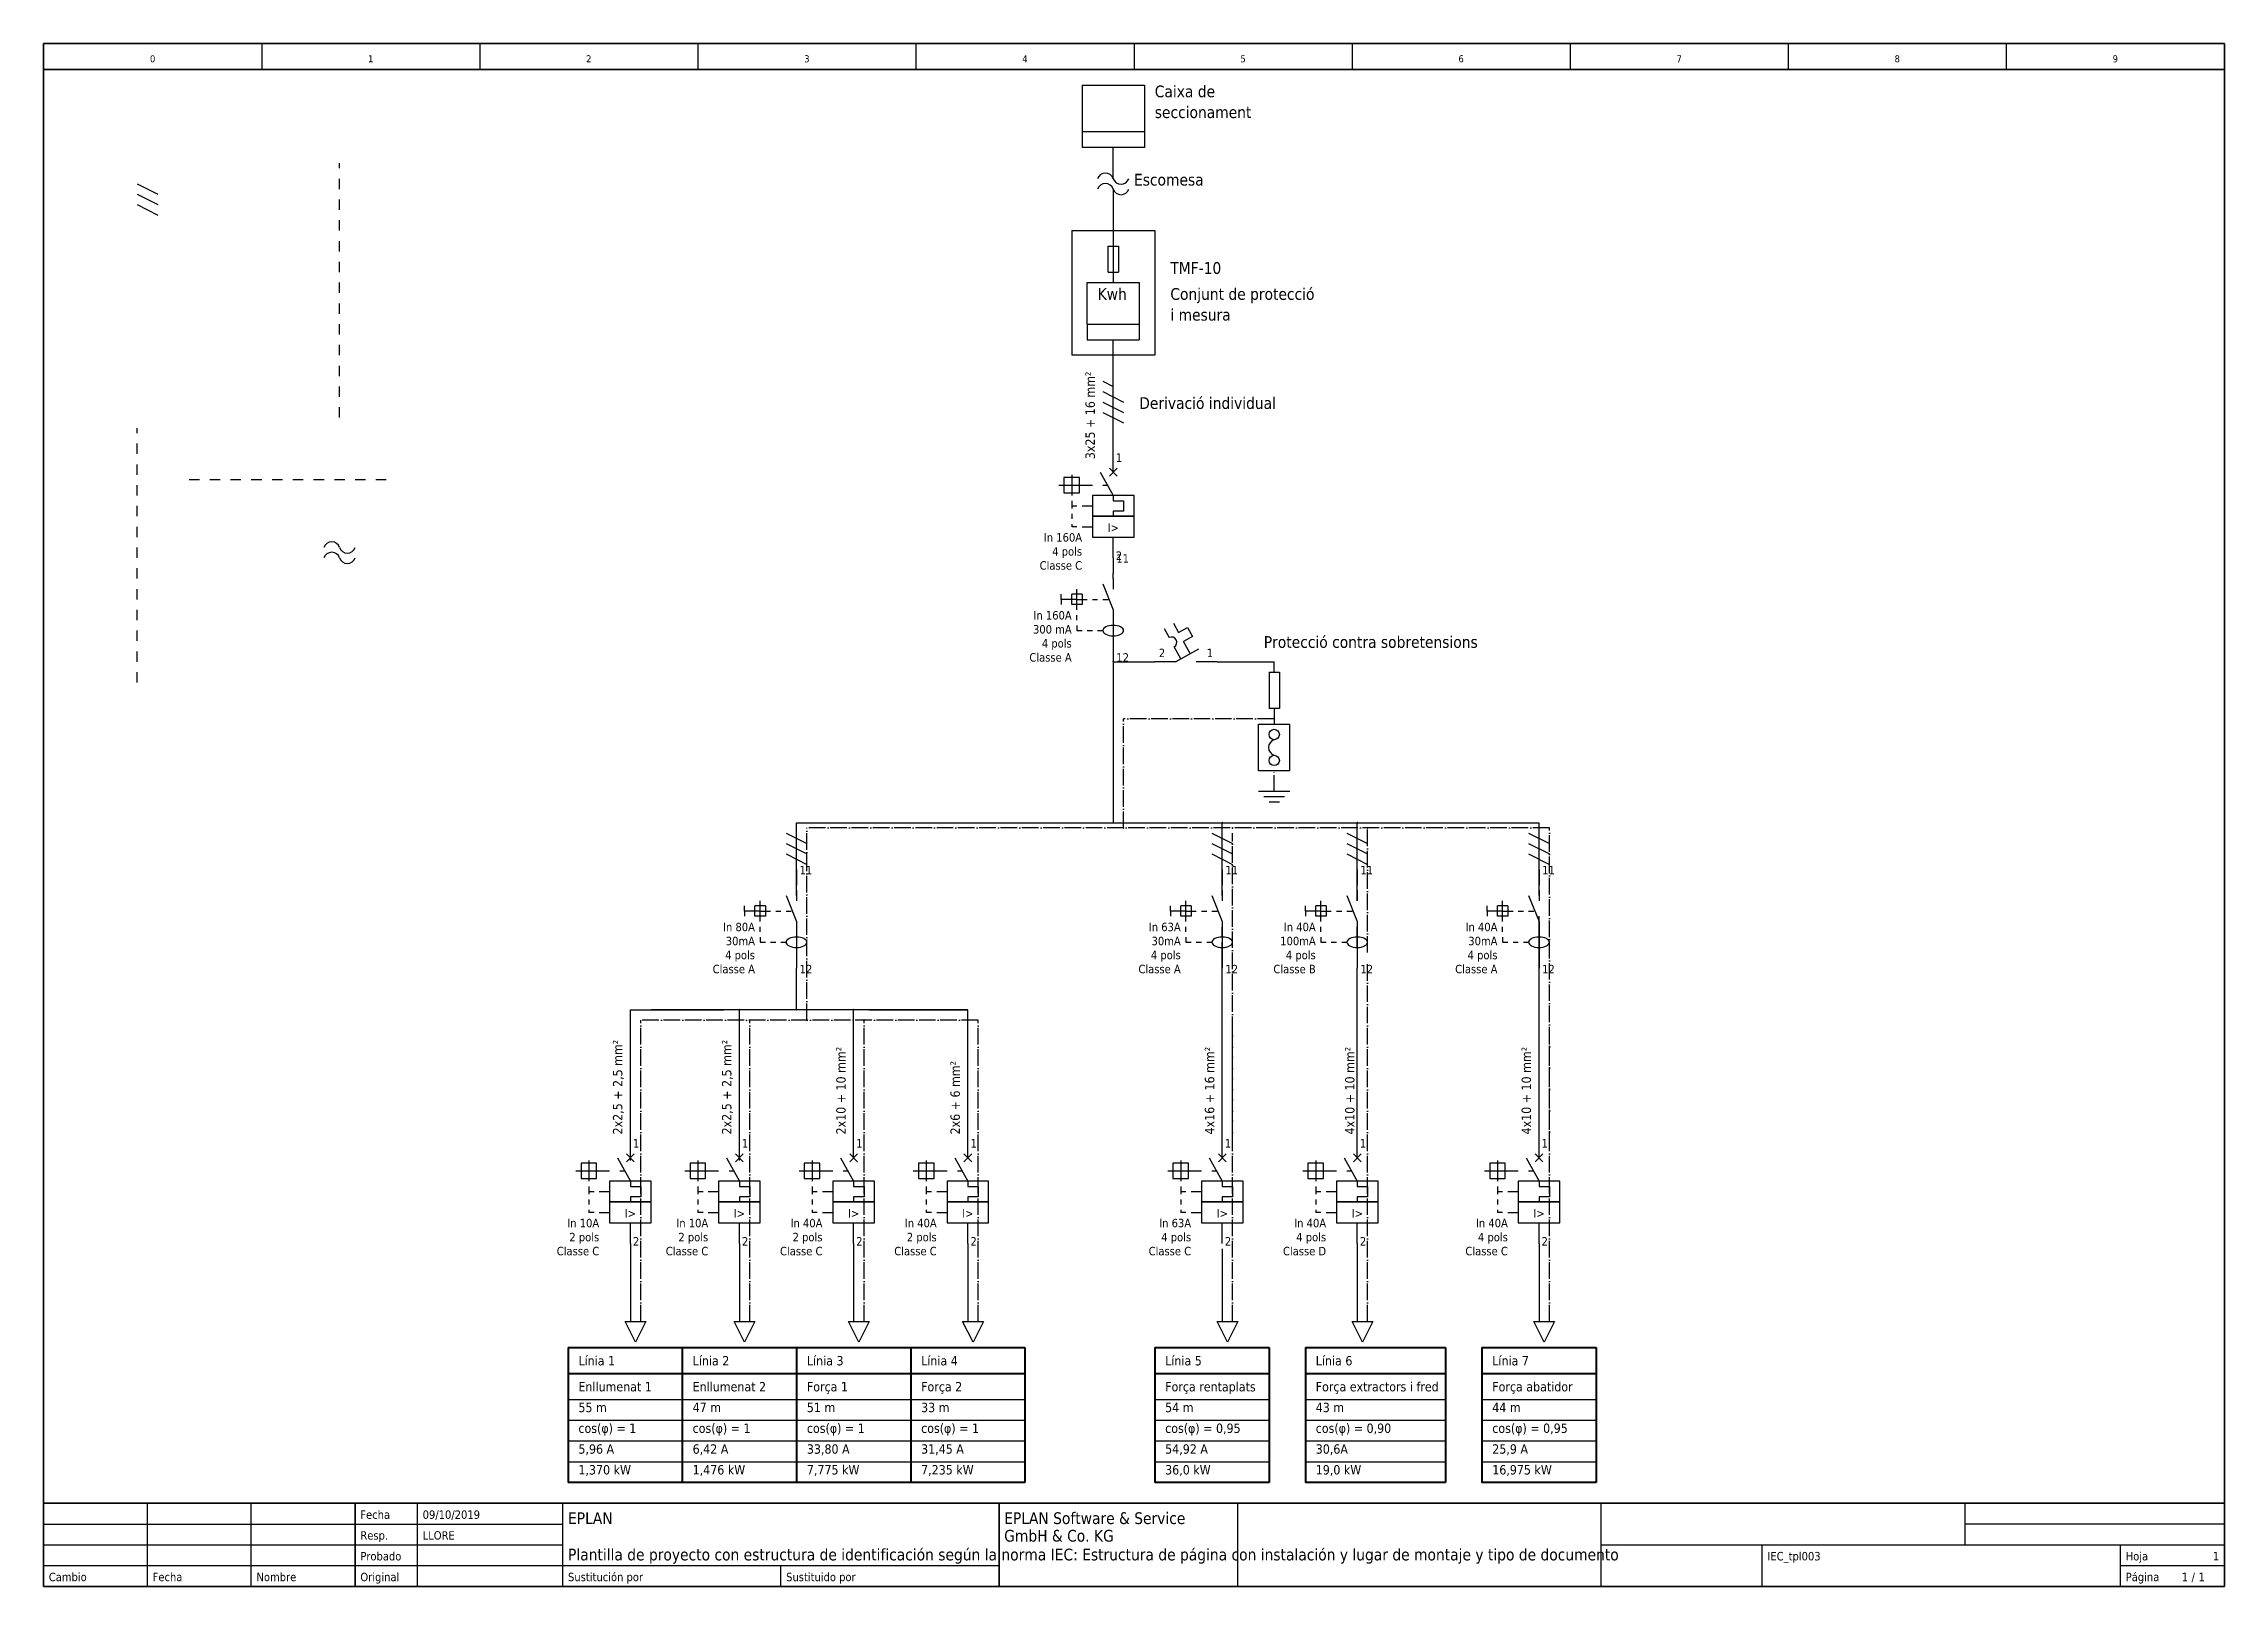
# Model space of a CAD drawing. Header units: millimetres. Extents: x 0 to 420, y 0 to 297.
import ezdxf
from ezdxf.enums import TextEntityAlignment as Align

# ---------------------------------------------------------------- set-up
doc = ezdxf.new("R2010")
doc.units = ezdxf.units.MM
doc.linetypes.add('EPL_DASH', pattern=[1, 0.5, -0.5])
doc.linetypes.add('EPL_DASHDOT', pattern=[1, 0.8, -0.1, 0, -0.1])
for name, color, linetype, lineweight in [('EPLAN100', 7, 'Continuous', 50), ('EPLAN108', 5, 'Continuous', 35), ('EPLAN201', 7, 'Continuous', 35), ('EPLAN300', 5, 'Continuous', 25), ('EPLAN304', 5, 'Continuous', 25), ('EPLAN311', 1, 'Continuous', 25), ('EPLAN420', 7, 'Continuous', 35), ('EPLAN451', 7, 'Continuous', 35), ('EPLAN452', 7, 'Continuous', 35), ('EPLAN453', 7, 'Continuous', 35), ('EPLAN500', 7, 'Continuous', 35), ('EPLAN501', 7, 'Continuous', 35), ('EPLAN502', 7, 'Continuous', 35), ('EPLAN503', 7, 'Continuous', 35)]:
    doc.layers.add(name, color=color, linetype=linetype, lineweight=lineweight)
doc.styles.add('Tahoma', font='')
doc.styles.get('Tahoma').set_extended_font_data('Tahoma')

msp = doc.modelspace()

# ---------------------------------------------------------------- texts
at = {"layer": 'EPLAN108', "color": 5, "style": 'Tahoma'}
for s, height, p in [('Caixa de', 2.2575, (214, 286)), ('seccionament', 2.2575, (214, 282)), ('Escomesa', 2.2575, (210, 269)), ('TMF-10', 2.2575, (217, 252)), ('Kwh', 2.2575, (203, 247)), ('Conjunt de protecció', 2.2575, (217, 247)), ('i mesura', 2.2575, (217, 243)), ('Derivació individual', 2.2575, (211, 226)), ('Protecció contra sobretensions', 2.2575, (235, 180)), ('Línia 1', 1.806, (103, 42)), ('Línia 2', 1.806, (125, 42)), ('Línia 3', 1.806, (147, 42)), ('Línia 4', 1.806, (169, 42)), ('Línia 5', 1.806, (216, 42)), ('Línia 6', 1.806, (245, 42)), ('Línia 7', 1.806, (279, 42)), ('Enllumenat 1', 1.806, (103, 37)), ('Enllumenat 2', 1.806, (125, 37)), ('Força 1', 1.806, (147, 37)), ('Força 2', 1.806, (169, 37)), ('Força rentaplats', 1.806, (216, 37)), ('Força extractors i fred', 1.806, (245, 37)), ('Força abatidor', 1.806, (279, 37)), ('55 m', 1.806, (103, 33)), ('47 m', 1.806, (125, 33)), ('51 m', 1.806, (147, 33)), ('33 m', 1.806, (169, 33)), ('54 m', 1.806, (216, 33)), ('43 m', 1.806, (245, 33)), ('44 m', 1.806, (279, 33)), ('cos(φ) = 1 ', 1.806, (103, 29)), ('cos(φ) = 1 ', 1.806, (125, 29)), ('cos(φ) = 1 ', 1.806, (147, 29)), ('cos(φ) = 1 ', 1.806, (169, 29)), ('cos(φ) = 0,95 ', 1.806, (216, 29)), ('cos(φ) = 0,90', 1.806, (245, 29)), ('cos(φ) = 0,95 ', 1.806, (279, 29)), ('5,96 A', 1.806, (103, 25)), ('6,42 A', 1.806, (125, 25)), ('33,80 A', 1.806, (147, 25)), ('31,45 A', 1.806, (169, 25)), ('54,92 A', 1.806, (216, 25)), ('30,6A', 1.806, (245, 25)), ('25,9 A', 1.806, (279, 25)), ('1,370 kW', 1.806, (103, 21)), ('1,476 kW', 1.806, (125, 21)), ('7,775 kW', 1.806, (147, 21)), ('7,235 kW', 1.806, (169, 21)), ('36,0 kW', 1.806, (216, 21)), ('19,0 kW', 1.806, (245, 21)), ('16,975 kW', 1.806, (279, 21))]:
    msp.add_text(s, height=height, dxfattribs=at).set_placement(p, align=Align.BOTTOM_LEFT)
for s, p in [('3x25 + 16 mm²', (203, 217)), ('2x2,5 + 2,5 mm²', (112, 87)), ('2x2,5 + 2,5 mm²', (133, 87)), ('2x10 + 10 mm²', (155, 87)), ('2x6 + 6 mm²', (177, 87)), ('4x16 + 16 mm²', (226, 87)), ('4x10 + 10 mm²', (253, 87)), ('4x10 + 10 mm²', (287, 87))]:
    msp.add_text(s, height=1.806, rotation=90, dxfattribs=at).set_placement(p, align=Align.BOTTOM_LEFT)

# ---------------------------------------------------------------- blocks, each defined once
blk = doc.blocks.new('EPLFRAME')
at = {"layer": 'EPLAN201', "color": 0, "linetype": 'Continuous', "lineweight": 25, "ltscale": 4}
for p, q in [((42, 297), (42, 292)), ((84, 297), (84, 292)), ((126, 297), (126, 292)), ((168, 297), (168, 292)), ((210, 297), (210, 292)), ((252, 297), (252, 292)), ((294, 297), (294, 292)), ((336, 297), (336, 292)), ((378, 297), (378, 292)), ((20, 0), (20, 16)), ((40, 0), (40, 16)), ((72, 0), (72, 16)), ((100, 0), (100, 16)), ((230, 0), (230, 16)), ((300, 0), (300, 16)), ((370, 16), (370, 8)), ((0, 12), (100, 12)), ((420, 12), (370, 12)), ((0, 8), (100, 8)), ((300, 8), (420, 8)), ((331, 0), (331, 8)), ((400, 0), (400, 8)), ((0, 4), (184, 4)), ((142, 0), (142, 4)), ((400, 4), (420, 4))]:
    blk.add_line(p, q, dxfattribs=at)
at = {"layer": 'EPLAN201', "color": 0, "linetype": 'Continuous', "lineweight": 35, "ltscale": 4}
for p, q in [((0, 292), (420, 292)), ((0, 16), (420, 16)), ((60, 0), (60, 16)), ((184, 0), (184, 16))]:
    blk.add_line(p, q, dxfattribs=at)
blk.add_lwpolyline([(0, 0), (420, 0), (420, 297), (0, 297)], close=True, dxfattribs=at)
at = {"color": 0}
for tag, p in [('53_19005_1', (21, 293)), ('53_19005', (63, 293)), ('53_19005_8', (105, 293)), ('53_19005_6', (147, 293)), ('53_19005_7', (189, 293)), ('53_19005_9', (231, 293)), ('53_19005_3', (273, 293)), ('53_19005_2', (315, 293)), ('53_19005_4', (357, 293)), ('53_19005_5', (399, 293))]:
    blk.add_attdef(tag, text='', height=1.3545, dxfattribs=at).set_placement(p, align=Align.BOTTOM_CENTER)
for tag, p, height in [('4_11041', (1, 19.2575), 2.2575), ('4_11071[1]', (1, 14.6254), 1.6254), ('4_11074[1]', (21, 14.6254), 1.6254), ('4_11070[1]', (41, 14.6254), 1.6254), ('4_11024', (73, 14.6254), 1.6254), ('14_10014', (101, 14.2575), 2.2575), ('14_10015', (185, 14.2575), 2.2575), ('4_11011', (231, 14.2575), 2.2575), ('4_11030', (301, 14.2575), 2.2575), ('4_11036', (374, 14.6254), 1.6254), ('4_11071[2]', (1, 10.6254), 1.6254), ('4_11074[2]', (21, 10.6254), 1.6254), ('4_11070[2]', (41, 10.6254), 1.6254), ('4_11022', (73, 10.6254), 1.6254), ('14_10011', (101, 7.2575), 2.2575), ('4_1540', (374, 10.6254), 1.6254), ('4_11071[3]', (1, 6.6254), 1.6254), ('4_11074[3]', (21, 6.6254), 1.6254), ('4_11070[3]', (41, 6.6254), 1.6254), ('4_11080', (73, 6.6254), 1.6254), ('14_10151', (73, 2.6254), 1.6254), ('4_11059', (301, 6.6254), 1.6254), ('14_10013', (332, 6.6254), 1.6254), ('14_10300', (415, 2.6254), 1.6254)]:
    blk.add_attdef(tag, p, '', height=height, dxfattribs=at)
for tag, height, p in [('4_11040', 2.2575, (419, 19.2575)), ('4_11085', 1.6254, (141, 2.6254)), ('4_11086', 1.6254, (183, 2.6254)), ('4_25020', 1.6254, (413, 2.6254)), ('4_11000', 1.6254, (419, 6.6254))]:
    blk.add_attdef(tag, text='', height=height, dxfattribs=at).set_placement(p, align=Align.RIGHT)
at = {"layer": 'EPLAN201', "color": 0, "style": 'Tahoma'}
for s, p in [('Fecha', (61, 13)), ('Resp.', (61, 9)), ('Probado', (61, 5)), ('Hoja', (401, 5)), ('Cambio', (1, 1)), ('Fecha', (21, 1)), ('Nombre', (41, 1)), ('Original', (61, 1)), ('Sustitución por', (101, 1)), ('Sustituido por', (143, 1)), ('Página', (401, 1))]:
    blk.add_text(s, height=1.6254, dxfattribs=at).set_placement(p)
blk.add_text('/', height=1.6254, dxfattribs=at).set_placement((413.997, 0.9974), align=Align.CENTER)
blk = doc.blocks.new('EPLSYM_LibrarySPECIAL_Symbol4_Variant0_Placement2')
at = {"layer": 'EPLAN304', "color": 5, "linetype": 'Continuous', "lineweight": 25, "ltscale": 4}
blk.add_line((0, 0), (4, -2), dxfattribs=at)
at = {"color": 5}
for tag, p in [('17_20010', (0, 20.4)), ('17_20040', (0, 13.95)), ('17_20041', (0, 10.2)), ('17_20053', (0, 6.45)), ('17_20044', (0, 2.7))]:
    blk.add_attdef(tag, text='', height=2.26, dxfattribs=at).set_placement(p, align=Align.BOTTOM_RIGHT)
at = {"color": 73}
blk.add_attdef('17_20300', text='', height=1.63, dxfattribs=at).set_placement((0, 17.7), align=Align.BOTTOM_RIGHT)
at = {"color": 0}
blk.add_attdef('17_20011', text='', height=1.63, dxfattribs=at).set_placement((0, 0), align=Align.BOTTOM_RIGHT)
blk = doc.blocks.new('EPLSYM_LibrarySPECIAL_Symbol4_Variant0_Placement2_1')
at = {"layer": 'EPLAN304', "color": 5, "linetype": 'Continuous', "lineweight": 25, "ltscale": 4}
blk.add_line((0, 0), (4, -2), dxfattribs=at)
at = {"color": 5}
for tag, p in [('17_20010', (0, 20.4)), ('17_20040', (0, 13.95)), ('17_20041', (0, 10.2)), ('17_20053', (0, 6.45)), ('17_20044', (0, 2.7))]:
    blk.add_attdef(tag, text='', height=2.26, dxfattribs=at).set_placement(p, align=Align.BOTTOM_RIGHT)
at = {"color": 73}
blk.add_attdef('17_20300', text='', height=1.63, dxfattribs=at).set_placement((0, 17.7), align=Align.BOTTOM_RIGHT)
at = {"color": 0}
blk.add_attdef('17_20011', text='', height=1.63, dxfattribs=at).set_placement((0, 0), align=Align.BOTTOM_RIGHT)
blk = doc.blocks.new('EPLSYM_LibrarySPECIAL_Symbol4_Variant0_Placement2_2')
at = {"layer": 'EPLAN304', "color": 5, "linetype": 'Continuous', "lineweight": 25, "ltscale": 4}
blk.add_line((0, 0), (4, -2), dxfattribs=at)
at = {"color": 5}
for tag, p in [('17_20010', (0, 20.4)), ('17_20040', (0, 13.95)), ('17_20041', (0, 10.2)), ('17_20053', (0, 6.45)), ('17_20044', (0, 2.7))]:
    blk.add_attdef(tag, text='', height=2.26, dxfattribs=at).set_placement(p, align=Align.BOTTOM_RIGHT)
at = {"color": 73}
blk.add_attdef('17_20300', text='', height=1.63, dxfattribs=at).set_placement((0, 17.7), align=Align.BOTTOM_RIGHT)
at = {"color": 0}
blk.add_attdef('17_20011', text='', height=1.63, dxfattribs=at).set_placement((0, 0), align=Align.BOTTOM_RIGHT)
blk = doc.blocks.new('EPLSYM_LibraryIEC_symbol_Symbol1537_Variant0_Placement1')
at = {"layer": 'EPLAN300', "color": 5, "linetype": 'Continuous', "lineweight": 25, "ltscale": 4}
for p, q in [((0, 2.5), (0, 6)), ((-10.5, 0), (-4, 0)), ((-8, 2), (-8, -2)), ((-2.5, 2.5), (0, -2)), ((-2, 0), (-1, 0)), ((-0.75, 1.75), (0.75, 3.25)), ((-0.75, 3.25), (0.75, 1.75)), ((-8, -3), (-8, -4)), ((-8, -4), (-7, -4)), ((-8, -4), (-8, -4.5)), ((-6, -4), (-4, -4)), ((-8, -5.5), (-8, -6.5)), ((-8, -7.5), (-8, -8)), ((-7, -8), (-8, -8)), ((-6, -8), (-4, -8)), ((0, -14), (0, -10))]:
    blk.add_line(p, q, dxfattribs=at)
for points in [[(-9.5, -1.5), (-6.5, -1.5), (-6.5, 1.5), (-9.5, 1.5)], [(-4, -6), (4, -6), (4, -2), (-4, -2)], [(-4, -10), (4, -10), (4, -6), (-4, -6)]]:
    blk.add_lwpolyline(points, close=True, dxfattribs=at)
blk.add_lwpolyline([(0, -2), (0, -3), (2, -3), (2, -5), (0, -5), (0, -6)], dxfattribs=at)
at = {"color": 5}
blk.add_attdef('17_20029[1]', text='', height=1.1739, dxfattribs=at).set_placement((0.5, 6.7), align=Align.BOTTOM_LEFT)
at = {"color": 0}
blk.add_attdef('17_20028[1]', text='', height=1.6254, dxfattribs=at).set_placement((0.5, 4), align=Align.BOTTOM_LEFT)
at = {"color": 5}
blk.add_attdef('17_20010', text='', height=2.2575, dxfattribs=at).set_placement((-6, -9.4), align=Align.MIDDLE_RIGHT)
at = {"color": 73}
blk.add_attdef('17_20300', text='', height=1.6254, dxfattribs=at).set_placement((-6, -12.4315), align=Align.MIDDLE_RIGHT)
at = {"color": 5}
blk.add_attdef('17_20029[2]', text='', height=1.1739, dxfattribs=at).set_placement((0.5, -11.76), align=Align.TOP_LEFT)
at = {"color": 0}
blk.add_attdef('17_20028[2]', text='', height=1.6254, dxfattribs=at).set_placement((0.5, -9.6), align=Align.TOP_LEFT)
for tag, p in [('17_20901[1]', (-6, -17.5075)), ('17_20027', (-6, -14.9695)), ('17_20011', (-6, -20.0455)), ('17_20025', (-6, -22.5835)), ('17_20024', (-6, -25.1215))]:
    blk.add_attdef(tag, text='', height=1.6254, dxfattribs=at).set_placement(p, align=Align.MIDDLE_RIGHT)
at = {"color": 3}
blk.add_attdef('17_20201[1]', text='', height=1.6254, dxfattribs=at).set_placement((-6, -27.6595), align=Align.MIDDLE_RIGHT)
at = {"layer": 'EPLAN300', "color": 5, "style": 'Tahoma'}
blk.add_text('I>', height=1.6254, dxfattribs=at).set_placement((0, -8.18), align=Align.MIDDLE_CENTER)
blk = doc.blocks.new('EPLSYM_LibraryIEC_symbol_Symbol3614_Variant0_Placement1')
at = {"layer": 'EPLAN300', "color": 5, "linetype": 'Continuous', "lineweight": 25, "ltscale": 4}
for p, q in [((0, 8), (0, 5)), ((0, 4), (0, 5)), ((-10, 0), (-10, 1)), ((-10, 0), (-10, -1)), ((-9, 0), (-10, 0)), ((-8, 0), (-9, 0)), ((-8, -1), (-8, 1)), ((-6, 1), (-8, 1)), ((-7, 0), (-8, 0)), ((-7, 1), (-7, 2)), ((-7, -1), (-7, 1)), ((-7, 0), (-6, 0)), ((-6, 1), (-6, -1)), ((-6, 0), (-5, 0)), ((-4, 0), (-3, 0)), ((-2, 3), (0, -2)), ((-2, 0), (-1, 0)), ((-6, -1), (-8, -1)), ((-7, -2), (-7, -1)), ((-7, -4), (-7, -3)), ((0, -4), (0, -9)), ((-7, -5), (-7, -6)), ((-7, -6), (-6, -6)), ((-5, -6), (-4, -6)), ((-3, -6), (-2, -6)), ((0, -9), (0, -11))]:
    blk.add_line(p, q, dxfattribs=at)
at = {"layer": 'EPLAN300', "color": 5, "linetype": 'Continuous', "lineweight": 25}
for p, q in [((0, 4), (0, 2)), ((0, -2), (0, -4))]:
    blk.add_line(p, q, dxfattribs=at)
at = {"layer": 'EPLAN300', "color": 5, "linetype": 'Continuous', "lineweight": 25, "ltscale": 4}
blk.add_ellipse((0, -6), major_axis=(2, 0), ratio=0.5, start_param=-6.283185, end_param=0, dxfattribs=at)
at = {"color": 5}
blk.add_attdef('17_20029[1]', text='', height=1.17, dxfattribs=at).set_placement((0.6, 9.3), align=Align.BOTTOM_LEFT)
at = {"color": 0}
blk.add_attdef('17_20028[1]', text='', height=1.63, dxfattribs=at).set_placement((0.6, 6.6), align=Align.BOTTOM_LEFT)
at = {"color": 5}
blk.add_attdef('17_20010', text='', height=2.26, dxfattribs=at).set_placement((-8, -2.82), align=Align.MIDDLE_RIGHT)
at = {"color": 73}
blk.add_attdef('17_20300', text='', height=1.63, dxfattribs=at).set_placement((-8, -5.85), align=Align.MIDDLE_RIGHT)
at = {"color": 0}
for tag, p in [('17_20027', (-8, -8.39)), ('17_20901[1]', (-8, -10.93)), ('17_20011', (-8, -13.47)), ('17_20025', (-8, -16)), ('17_20024', (-8, -18.54))]:
    blk.add_attdef(tag, text='', height=1.63, dxfattribs=at).set_placement(p, align=Align.MIDDLE_RIGHT)
blk.add_attdef('17_20028[2]', text='', height=1.63, dxfattribs=at).set_placement((0.6, -7.68), align=Align.TOP_LEFT)
at = {"color": 5}
blk.add_attdef('17_20029[2]', text='', height=1.17, dxfattribs=at).set_placement((0.6, -9.84), align=Align.TOP_LEFT)
at = {"color": 3}
blk.add_attdef('17_20201[1]', text='', height=1.63, dxfattribs=at).set_placement((-8, -21.08), align=Align.MIDDLE_RIGHT)
blk = doc.blocks.new('EPLSYM_LibrarySPECIAL_Symbol4_Variant0_Placement2_3')
at = {"layer": 'EPLAN304', "color": 5, "linetype": 'Continuous', "lineweight": 25, "ltscale": 4}
blk.add_line((0, 0), (0, 29), dxfattribs=at)
at = {"color": 5}
for tag, p in [('17_20010', (0, 20.4)), ('17_20040', (0, 13.95)), ('17_20041', (0, 10.2)), ('17_20053', (0, 6.45)), ('17_20044', (0, 2.7))]:
    blk.add_attdef(tag, text='', height=2.26, dxfattribs=at).set_placement(p, align=Align.BOTTOM_RIGHT)
at = {"color": 73}
blk.add_attdef('17_20300', text='', height=1.63, dxfattribs=at).set_placement((0, 17.7), align=Align.BOTTOM_RIGHT)
at = {"color": 0}
blk.add_attdef('17_20011', text='', height=1.63, dxfattribs=at).set_placement((0, 0), align=Align.BOTTOM_RIGHT)
blk = doc.blocks.new('EPLSYM_LibrarySPECIAL_Symbol4_Variant0_Placement2_4')
at = {"layer": 'EPLAN304', "color": 5, "linetype": 'Continuous', "lineweight": 25, "ltscale": 4}
blk.add_line((0, 0), (18, 0), dxfattribs=at)
at = {"color": 5}
for tag, p in [('17_20010', (0, 20.4)), ('17_20040', (0, 13.95)), ('17_20041', (0, 10.2)), ('17_20053', (0, 6.45)), ('17_20044', (0, 2.7))]:
    blk.add_attdef(tag, text='', height=2.26, dxfattribs=at).set_placement(p, align=Align.BOTTOM_RIGHT)
at = {"color": 73}
blk.add_attdef('17_20300', text='', height=1.63, dxfattribs=at).set_placement((0, 17.7), align=Align.BOTTOM_RIGHT)
at = {"color": 0}
blk.add_attdef('17_20011', text='', height=1.63, dxfattribs=at).set_placement((0, 0), align=Align.BOTTOM_RIGHT)
blk = doc.blocks.new('EPLSYM_LibrarySPECIAL_Symbol4_Variant0_Placement2_5')
at = {"layer": 'EPLAN304', "color": 5, "linetype": 'Continuous', "lineweight": 25, "ltscale": 4}
blk.add_line((0, 0), (0, 8), dxfattribs=at)
at = {"color": 5}
for tag, p in [('17_20010', (0, 20.4)), ('17_20040', (0, 13.95)), ('17_20041', (0, 10.2)), ('17_20053', (0, 6.45)), ('17_20044', (0, 2.7))]:
    blk.add_attdef(tag, text='', height=2.26, dxfattribs=at).set_placement(p, align=Align.BOTTOM_RIGHT)
at = {"color": 73}
blk.add_attdef('17_20300', text='', height=1.63, dxfattribs=at).set_placement((0, 17.7), align=Align.BOTTOM_RIGHT)
at = {"color": 0}
blk.add_attdef('17_20011', text='', height=1.63, dxfattribs=at).set_placement((0, 0), align=Align.BOTTOM_RIGHT)
blk = doc.blocks.new('EPLSYM_LibrarySPECIAL_Symbol4_Variant0_Placement2_6')
at = {"layer": 'EPLAN304', "color": 5, "linetype": 'Continuous', "lineweight": 25, "ltscale": 4}
blk.add_line((0, 0), (0, 29), dxfattribs=at)
at = {"color": 5}
for tag, p in [('17_20010', (0, 20.4)), ('17_20040', (0, 13.95)), ('17_20041', (0, 10.2)), ('17_20053', (0, 6.45)), ('17_20044', (0, 2.7))]:
    blk.add_attdef(tag, text='', height=2.26, dxfattribs=at).set_placement(p, align=Align.BOTTOM_RIGHT)
at = {"color": 73}
blk.add_attdef('17_20300', text='', height=1.63, dxfattribs=at).set_placement((0, 17.7), align=Align.BOTTOM_RIGHT)
at = {"color": 0}
blk.add_attdef('17_20011', text='', height=1.63, dxfattribs=at).set_placement((0, 0), align=Align.BOTTOM_RIGHT)
blk = doc.blocks.new('EPLSYM_LibrarySPECIAL_Symbol4_Variant0_Placement2_7')
at = {"layer": 'EPLAN304', "color": 5, "linetype": 'Continuous', "lineweight": 25, "ltscale": 4}
blk.add_line((5, 0), (0, 0), dxfattribs=at)
at = {"color": 5}
for tag, p in [('17_20010', (0, 20.4)), ('17_20040', (0, 13.95)), ('17_20041', (0, 10.2)), ('17_20053', (0, 6.45)), ('17_20044', (0, 2.7))]:
    blk.add_attdef(tag, text='', height=2.26, dxfattribs=at).set_placement(p, align=Align.BOTTOM_RIGHT)
at = {"color": 73}
blk.add_attdef('17_20300', text='', height=1.63, dxfattribs=at).set_placement((0, 17.7), align=Align.BOTTOM_RIGHT)
at = {"color": 0}
blk.add_attdef('17_20011', text='', height=1.63, dxfattribs=at).set_placement((0, 0), align=Align.BOTTOM_RIGHT)
blk = doc.blocks.new('EPLSYM_LibrarySPECIAL_Symbol4_Variant0_Placement2_8')
at = {"layer": 'EPLAN304', "color": 5, "linetype": 'Continuous', "lineweight": 25, "ltscale": 4}
blk.add_line((0, 0), (0, 25), dxfattribs=at)
at = {"color": 5}
for tag, p in [('17_20010', (0, 20.4)), ('17_20040', (0, 13.95)), ('17_20041', (0, 10.2)), ('17_20053', (0, 6.45)), ('17_20044', (0, 2.7))]:
    blk.add_attdef(tag, text='', height=2.26, dxfattribs=at).set_placement(p, align=Align.BOTTOM_RIGHT)
at = {"color": 73}
blk.add_attdef('17_20300', text='', height=1.63, dxfattribs=at).set_placement((0, 17.7), align=Align.BOTTOM_RIGHT)
at = {"color": 0}
blk.add_attdef('17_20011', text='', height=1.63, dxfattribs=at).set_placement((0, 0), align=Align.BOTTOM_RIGHT)
blk = doc.blocks.new('EPLSYM_LibrarySPECIAL_Symbol4_Variant0_Placement2_9')
at = {"layer": 'EPLAN304', "color": 5, "linetype": 'Continuous', "lineweight": 25, "ltscale": 4}
blk.add_line((23, 0), (0, 0), dxfattribs=at)
at = {"color": 5}
for tag, p in [('17_20010', (0, 20.4)), ('17_20040', (0, 13.95)), ('17_20041', (0, 10.2)), ('17_20053', (0, 6.45)), ('17_20044', (0, 2.7))]:
    blk.add_attdef(tag, text='', height=2.26, dxfattribs=at).set_placement(p, align=Align.BOTTOM_RIGHT)
at = {"color": 73}
blk.add_attdef('17_20300', text='', height=1.63, dxfattribs=at).set_placement((0, 17.7), align=Align.BOTTOM_RIGHT)
at = {"color": 0}
blk.add_attdef('17_20011', text='', height=1.63, dxfattribs=at).set_placement((0, 0), align=Align.BOTTOM_RIGHT)
blk = doc.blocks.new('EPLSYM_LibrarySPECIAL_Symbol4_Variant0_Placement2_10')
at = {"layer": 'EPLAN304', "color": 5, "linetype": 'Continuous', "lineweight": 25, "ltscale": 4}
blk.add_line((0, 0), (0, 25), dxfattribs=at)
at = {"color": 5}
for tag, p in [('17_20010', (0, 20.4)), ('17_20040', (0, 13.95)), ('17_20041', (0, 10.2)), ('17_20053', (0, 6.45)), ('17_20044', (0, 2.7))]:
    blk.add_attdef(tag, text='', height=2.26, dxfattribs=at).set_placement(p, align=Align.BOTTOM_RIGHT)
at = {"color": 73}
blk.add_attdef('17_20300', text='', height=1.63, dxfattribs=at).set_placement((0, 17.7), align=Align.BOTTOM_RIGHT)
at = {"color": 0}
blk.add_attdef('17_20011', text='', height=1.63, dxfattribs=at).set_placement((0, 0), align=Align.BOTTOM_RIGHT)
blk = doc.blocks.new('EPLSYM_LibrarySPECIAL_Symbol4_Variant0_Placement2_11')
at = {"layer": 'EPLAN304', "color": 5, "linetype": 'Continuous', "lineweight": 25, "ltscale": 4}
blk.add_line((24, 0), (0, 0), dxfattribs=at)
at = {"color": 5}
for tag, p in [('17_20010', (0, 20.4)), ('17_20040', (0, 13.95)), ('17_20041', (0, 10.2)), ('17_20053', (0, 6.45)), ('17_20044', (0, 2.7))]:
    blk.add_attdef(tag, text='', height=2.26, dxfattribs=at).set_placement(p, align=Align.BOTTOM_RIGHT)
at = {"color": 73}
blk.add_attdef('17_20300', text='', height=1.63, dxfattribs=at).set_placement((0, 17.7), align=Align.BOTTOM_RIGHT)
at = {"color": 0}
blk.add_attdef('17_20011', text='', height=1.63, dxfattribs=at).set_placement((0, 0), align=Align.BOTTOM_RIGHT)
blk = doc.blocks.new('EPLSYM_LibrarySPECIAL_Symbol4_Variant0_Placement2_12')
at = {"layer": 'EPLAN304', "color": 5, "linetype": 'Continuous', "lineweight": 25, "ltscale": 4}
blk.add_line((0, 0), (1, 0), dxfattribs=at)
at = {"color": 5}
for tag, p in [('17_20010', (0, 20.4)), ('17_20040', (0, 13.95)), ('17_20041', (0, 10.2)), ('17_20053', (0, 6.45)), ('17_20044', (0, 2.7))]:
    blk.add_attdef(tag, text='', height=2.26, dxfattribs=at).set_placement(p, align=Align.BOTTOM_RIGHT)
at = {"color": 73}
blk.add_attdef('17_20300', text='', height=1.63, dxfattribs=at).set_placement((0, 17.7), align=Align.BOTTOM_RIGHT)
at = {"color": 0}
blk.add_attdef('17_20011', text='', height=1.63, dxfattribs=at).set_placement((0, 0), align=Align.BOTTOM_RIGHT)
blk = doc.blocks.new('EPLSYM_LibrarySPECIAL_Symbol4_Variant0_Placement2_13')
at = {"layer": 'EPLAN304', "color": 5, "linetype": 'Continuous', "lineweight": 25, "ltscale": 4}
blk.add_line((24, 0), (0, 0), dxfattribs=at)
at = {"color": 5}
for tag, p in [('17_20010', (0, 20.4)), ('17_20040', (0, 13.95)), ('17_20041', (0, 10.2)), ('17_20053', (0, 6.45)), ('17_20044', (0, 2.7))]:
    blk.add_attdef(tag, text='', height=2.26, dxfattribs=at).set_placement(p, align=Align.BOTTOM_RIGHT)
at = {"color": 73}
blk.add_attdef('17_20300', text='', height=1.63, dxfattribs=at).set_placement((0, 17.7), align=Align.BOTTOM_RIGHT)
at = {"color": 0}
blk.add_attdef('17_20011', text='', height=1.63, dxfattribs=at).set_placement((0, 0), align=Align.BOTTOM_RIGHT)
blk = doc.blocks.new('EPLSYM_LibrarySPECIAL_Symbol4_Variant0_Placement2_14')
at = {"layer": 'EPLAN304', "color": 5, "linetype": 'Continuous', "lineweight": 25, "ltscale": 4}
blk.add_line((0, 0), (0, 38), dxfattribs=at)
at = {"color": 5}
for tag, p in [('17_20010', (0, 20.4)), ('17_20040', (0, 13.95)), ('17_20041', (0, 10.2)), ('17_20053', (0, 6.45)), ('17_20044', (0, 2.7))]:
    blk.add_attdef(tag, text='', height=2.26, dxfattribs=at).set_placement(p, align=Align.BOTTOM_RIGHT)
at = {"color": 73}
blk.add_attdef('17_20300', text='', height=1.63, dxfattribs=at).set_placement((0, 17.7), align=Align.BOTTOM_RIGHT)
at = {"color": 0}
blk.add_attdef('17_20011', text='', height=1.63, dxfattribs=at).set_placement((0, 0), align=Align.BOTTOM_RIGHT)
blk = doc.blocks.new('EPLSYM_LibrarySPECIAL_Symbol4_Variant0_Placement2_15')
at = {"layer": 'EPLAN304', "color": 5, "linetype": 'Continuous', "lineweight": 25, "ltscale": 4}
blk.add_line((0, 0), (0, 36), dxfattribs=at)
at = {"color": 5}
for tag, p in [('17_20010', (0, 20.4)), ('17_20040', (0, 13.95)), ('17_20041', (0, 10.2)), ('17_20053', (0, 6.45)), ('17_20044', (0, 2.7))]:
    blk.add_attdef(tag, text='', height=2.26, dxfattribs=at).set_placement(p, align=Align.BOTTOM_RIGHT)
at = {"color": 73}
blk.add_attdef('17_20300', text='', height=1.63, dxfattribs=at).set_placement((0, 17.7), align=Align.BOTTOM_RIGHT)
at = {"color": 0}
blk.add_attdef('17_20011', text='', height=1.63, dxfattribs=at).set_placement((0, 0), align=Align.BOTTOM_RIGHT)
blk = doc.blocks.new('EPLSYM_LibrarySPECIAL_Symbol4_Variant0_Placement2_16')
at = {"layer": 'EPLAN304', "color": 5, "linetype": 'Continuous', "lineweight": 25, "ltscale": 4}
blk.add_line((24, 0), (0, 0), dxfattribs=at)
at = {"color": 5}
for tag, p in [('17_20010', (0, 20.4)), ('17_20040', (0, 13.95)), ('17_20041', (0, 10.2)), ('17_20053', (0, 6.45)), ('17_20044', (0, 2.7))]:
    blk.add_attdef(tag, text='', height=2.26, dxfattribs=at).set_placement(p, align=Align.BOTTOM_RIGHT)
at = {"color": 73}
blk.add_attdef('17_20300', text='', height=1.63, dxfattribs=at).set_placement((0, 17.7), align=Align.BOTTOM_RIGHT)
at = {"color": 0}
blk.add_attdef('17_20011', text='', height=1.63, dxfattribs=at).set_placement((0, 0), align=Align.BOTTOM_RIGHT)
blk = doc.blocks.new('EPLSYM_LibrarySPECIAL_Symbol4_Variant0_Placement2_17')
at = {"layer": 'EPLAN304', "color": 5, "linetype": 'Continuous', "lineweight": 25, "ltscale": 4}
blk.add_line((0, 0), (0, 14), dxfattribs=at)
at = {"color": 5}
for tag, p in [('17_20010', (0, 20.4)), ('17_20040', (0, 13.95)), ('17_20041', (0, 10.2)), ('17_20053', (0, 6.45)), ('17_20044', (0, 2.7))]:
    blk.add_attdef(tag, text='', height=2.26, dxfattribs=at).set_placement(p, align=Align.BOTTOM_RIGHT)
at = {"color": 73}
blk.add_attdef('17_20300', text='', height=1.63, dxfattribs=at).set_placement((0, 17.7), align=Align.BOTTOM_RIGHT)
at = {"color": 0}
blk.add_attdef('17_20011', text='', height=1.63, dxfattribs=at).set_placement((0, 0), align=Align.BOTTOM_RIGHT)
blk = doc.blocks.new('EPLSYM_LibrarySPECIAL_Symbol4_Variant0_Placement2_18')
at = {"layer": 'EPLAN304', "color": 5, "linetype": 'Continuous', "lineweight": 25, "ltscale": 4}
blk.add_line((0, 0), (143, 0), dxfattribs=at)
at = {"color": 5}
for tag, p in [('17_20010', (0, 20.4)), ('17_20040', (0, 13.95)), ('17_20041', (0, 10.2)), ('17_20053', (0, 6.45)), ('17_20044', (0, 2.7))]:
    blk.add_attdef(tag, text='', height=2.26, dxfattribs=at).set_placement(p, align=Align.BOTTOM_RIGHT)
at = {"color": 73}
blk.add_attdef('17_20300', text='', height=1.63, dxfattribs=at).set_placement((0, 17.7), align=Align.BOTTOM_RIGHT)
at = {"color": 0}
blk.add_attdef('17_20011', text='', height=1.63, dxfattribs=at).set_placement((0, 0), align=Align.BOTTOM_RIGHT)
blk = doc.blocks.new('EPLSYM_LibrarySPECIAL_Symbol4_Variant0_Placement2_19')
at = {"layer": 'EPLAN304', "color": 5, "linetype": 'Continuous', "lineweight": 25, "ltscale": 4}
blk.add_line((0, 0), (0, 6), dxfattribs=at)
at = {"color": 5}
for tag, p in [('17_20010', (0, 20.4)), ('17_20040', (0, 13.95)), ('17_20041', (0, 10.2)), ('17_20053', (0, 6.45)), ('17_20044', (0, 2.7))]:
    blk.add_attdef(tag, text='', height=2.26, dxfattribs=at).set_placement(p, align=Align.BOTTOM_RIGHT)
at = {"color": 73}
blk.add_attdef('17_20300', text='', height=1.63, dxfattribs=at).set_placement((0, 17.7), align=Align.BOTTOM_RIGHT)
at = {"color": 0}
blk.add_attdef('17_20011', text='', height=1.63, dxfattribs=at).set_placement((0, 0), align=Align.BOTTOM_RIGHT)
blk = doc.blocks.new('EPLSYM_LibrarySPECIAL_Symbol4_Variant0_Placement2_20')
at = {"layer": 'EPLAN304', "color": 5, "linetype": 'Continuous', "lineweight": 25, "ltscale": 4}
blk.add_line((0, 0), (0, -4), dxfattribs=at)
at = {"color": 5}
for tag, p in [('17_20010', (0, 20.4)), ('17_20040', (0, 13.95)), ('17_20041', (0, 10.2)), ('17_20053', (0, 6.45)), ('17_20044', (0, 2.7))]:
    blk.add_attdef(tag, text='', height=2.26, dxfattribs=at).set_placement(p, align=Align.BOTTOM_RIGHT)
at = {"color": 73}
blk.add_attdef('17_20300', text='', height=1.63, dxfattribs=at).set_placement((0, 17.7), align=Align.BOTTOM_RIGHT)
at = {"color": 0}
blk.add_attdef('17_20011', text='', height=1.63, dxfattribs=at).set_placement((0, 0), align=Align.BOTTOM_RIGHT)
blk = doc.blocks.new('EPLSYM_LibrarySPECIAL_Symbol4_Variant0_Placement2_21')
at = {"layer": 'EPLAN304', "color": 5, "linetype": 'Continuous', "lineweight": 25, "ltscale": 4}
blk.add_line((0, 0), (0, 22), dxfattribs=at)
at = {"color": 5}
for tag, p in [('17_20010', (0, 20.4)), ('17_20040', (0, 13.95)), ('17_20041', (0, 10.2)), ('17_20053', (0, 6.45)), ('17_20044', (0, 2.7))]:
    blk.add_attdef(tag, text='', height=2.26, dxfattribs=at).set_placement(p, align=Align.BOTTOM_RIGHT)
at = {"color": 73}
blk.add_attdef('17_20300', text='', height=1.63, dxfattribs=at).set_placement((0, 17.7), align=Align.BOTTOM_RIGHT)
at = {"color": 0}
blk.add_attdef('17_20011', text='', height=1.63, dxfattribs=at).set_placement((0, 0), align=Align.BOTTOM_RIGHT)
blk = doc.blocks.new('EPLSYM_LibrarySPECIAL_Symbol4_Variant0_Placement2_22')
at = {"layer": 'EPLAN304', "color": 5, "linetype": 'Continuous', "lineweight": 25, "ltscale": 4}
blk.add_line((0, 0), (4, -2), dxfattribs=at)
at = {"color": 5}
for tag, p in [('17_20010', (0, 20.4)), ('17_20040', (0, 13.95)), ('17_20041', (0, 10.2)), ('17_20053', (0, 6.45)), ('17_20044', (0, 2.7))]:
    blk.add_attdef(tag, text='', height=2.26, dxfattribs=at).set_placement(p, align=Align.BOTTOM_RIGHT)
at = {"color": 73}
blk.add_attdef('17_20300', text='', height=1.63, dxfattribs=at).set_placement((0, 17.7), align=Align.BOTTOM_RIGHT)
at = {"color": 0}
blk.add_attdef('17_20011', text='', height=1.63, dxfattribs=at).set_placement((0, 0), align=Align.BOTTOM_RIGHT)
blk = doc.blocks.new('EPLSYM_LibrarySPECIAL_Symbol4_Variant0_Placement2_23')
at = {"layer": 'EPLAN304', "color": 5, "linetype": 'Continuous', "lineweight": 25, "ltscale": 4}
blk.add_line((0, 0), (4, -2), dxfattribs=at)
at = {"color": 5}
for tag, p in [('17_20010', (0, 20.4)), ('17_20040', (0, 13.95)), ('17_20041', (0, 10.2)), ('17_20053', (0, 6.45)), ('17_20044', (0, 2.7))]:
    blk.add_attdef(tag, text='', height=2.26, dxfattribs=at).set_placement(p, align=Align.BOTTOM_RIGHT)
at = {"color": 73}
blk.add_attdef('17_20300', text='', height=1.63, dxfattribs=at).set_placement((0, 17.7), align=Align.BOTTOM_RIGHT)
at = {"color": 0}
blk.add_attdef('17_20011', text='', height=1.63, dxfattribs=at).set_placement((0, 0), align=Align.BOTTOM_RIGHT)
blk = doc.blocks.new('EPLSYM_LibrarySPECIAL_Symbol4_Variant0_Placement2_24')
at = {"layer": 'EPLAN304', "color": 5, "linetype": 'Continuous', "lineweight": 25, "ltscale": 4}
blk.add_line((0, 0), (4, -2), dxfattribs=at)
at = {"color": 5}
for tag, p in [('17_20010', (0, 20.4)), ('17_20040', (0, 13.95)), ('17_20041', (0, 10.2)), ('17_20053', (0, 6.45)), ('17_20044', (0, 2.7))]:
    blk.add_attdef(tag, text='', height=2.26, dxfattribs=at).set_placement(p, align=Align.BOTTOM_RIGHT)
at = {"color": 73}
blk.add_attdef('17_20300', text='', height=1.63, dxfattribs=at).set_placement((0, 17.7), align=Align.BOTTOM_RIGHT)
at = {"color": 0}
blk.add_attdef('17_20011', text='', height=1.63, dxfattribs=at).set_placement((0, 0), align=Align.BOTTOM_RIGHT)
blk = doc.blocks.new('EPLSYM_LibrarySPECIAL_Symbol4_Variant0_Placement2_25')
at = {"layer": 'EPLAN304', "color": 5, "linetype": 'Continuous', "lineweight": 25, "ltscale": 4}
blk.add_line((0, 0), (4, -2), dxfattribs=at)
at = {"color": 5}
for tag, p in [('17_20010', (0, 20.4)), ('17_20040', (0, 13.95)), ('17_20041', (0, 10.2)), ('17_20053', (0, 6.45)), ('17_20044', (0, 2.7))]:
    blk.add_attdef(tag, text='', height=2.26, dxfattribs=at).set_placement(p, align=Align.BOTTOM_RIGHT)
at = {"color": 73}
blk.add_attdef('17_20300', text='', height=1.63, dxfattribs=at).set_placement((0, 17.7), align=Align.BOTTOM_RIGHT)
at = {"color": 0}
blk.add_attdef('17_20011', text='', height=1.63, dxfattribs=at).set_placement((0, 0), align=Align.BOTTOM_RIGHT)
blk = doc.blocks.new('EPLSYM_LibrarySPECIAL_Symbol4_Variant0_Placement2_26')
at = {"layer": 'EPLAN304', "color": 5, "linetype": 'Continuous', "lineweight": 25, "ltscale": 4}
blk.add_line((0, 0), (4, -2), dxfattribs=at)
at = {"color": 5}
for tag, p in [('17_20010', (0, 20.4)), ('17_20040', (0, 13.95)), ('17_20041', (0, 10.2)), ('17_20053', (0, 6.45)), ('17_20044', (0, 2.7))]:
    blk.add_attdef(tag, text='', height=2.26, dxfattribs=at).set_placement(p, align=Align.BOTTOM_RIGHT)
at = {"color": 73}
blk.add_attdef('17_20300', text='', height=1.63, dxfattribs=at).set_placement((0, 17.7), align=Align.BOTTOM_RIGHT)
at = {"color": 0}
blk.add_attdef('17_20011', text='', height=1.63, dxfattribs=at).set_placement((0, 0), align=Align.BOTTOM_RIGHT)
blk = doc.blocks.new('EPLSYM_LibrarySPECIAL_Symbol4_Variant0_Placement2_27')
at = {"layer": 'EPLAN304', "color": 5, "linetype": 'Continuous', "lineweight": 25, "ltscale": 4}
blk.add_line((0, 0), (0, 9), dxfattribs=at)
at = {"color": 5}
for tag, p in [('17_20010', (0, 20.4)), ('17_20040', (0, 13.95)), ('17_20041', (0, 10.2)), ('17_20053', (0, 6.45)), ('17_20044', (0, 2.7))]:
    blk.add_attdef(tag, text='', height=2.26, dxfattribs=at).set_placement(p, align=Align.BOTTOM_RIGHT)
at = {"color": 73}
blk.add_attdef('17_20300', text='', height=1.63, dxfattribs=at).set_placement((0, 17.7), align=Align.BOTTOM_RIGHT)
at = {"color": 0}
blk.add_attdef('17_20011', text='', height=1.63, dxfattribs=at).set_placement((0, 0), align=Align.BOTTOM_RIGHT)
blk = doc.blocks.new('EPLSYM_LibrarySPECIAL_Symbol4_Variant0_Placement2_28')
at = {"layer": 'EPLAN304', "color": 5, "linetype": 'Continuous', "lineweight": 25, "ltscale": 4}
blk.add_line((0, 0), (0, 8), dxfattribs=at)
at = {"color": 5}
for tag, p in [('17_20010', (0, 20.4)), ('17_20040', (0, 13.95)), ('17_20041', (0, 10.2)), ('17_20053', (0, 6.45)), ('17_20044', (0, 2.7))]:
    blk.add_attdef(tag, text='', height=2.26, dxfattribs=at).set_placement(p, align=Align.BOTTOM_RIGHT)
at = {"color": 73}
blk.add_attdef('17_20300', text='', height=1.63, dxfattribs=at).set_placement((0, 17.7), align=Align.BOTTOM_RIGHT)
at = {"color": 0}
blk.add_attdef('17_20011', text='', height=1.63, dxfattribs=at).set_placement((0, 0), align=Align.BOTTOM_RIGHT)
blk = doc.blocks.new('EPLSYM_LibrarySPECIAL_Symbol4_Variant0_Placement2_29')
at = {"layer": 'EPLAN304', "color": 5, "linetype": 'Continuous', "lineweight": 25, "ltscale": 4}
blk.add_line((0, 0), (0, 14), dxfattribs=at)
at = {"color": 5}
for tag, p in [('17_20010', (0, 20.4)), ('17_20040', (0, 13.95)), ('17_20041', (0, 10.2)), ('17_20053', (0, 6.45)), ('17_20044', (0, 2.7))]:
    blk.add_attdef(tag, text='', height=2.26, dxfattribs=at).set_placement(p, align=Align.BOTTOM_RIGHT)
at = {"color": 73}
blk.add_attdef('17_20300', text='', height=1.63, dxfattribs=at).set_placement((0, 17.7), align=Align.BOTTOM_RIGHT)
at = {"color": 0}
blk.add_attdef('17_20011', text='', height=1.63, dxfattribs=at).set_placement((0, 0), align=Align.BOTTOM_RIGHT)
blk = doc.blocks.new('EPLSYM_LibrarySPECIAL_Symbol4_Variant0_Placement2_30')
at = {"layer": 'EPLAN304', "color": 5, "linetype": 'Continuous', "lineweight": 25, "ltscale": 4}
blk.add_line((0, 0), (4, -2), dxfattribs=at)
at = {"color": 5}
for tag, p in [('17_20010', (0, 20.4)), ('17_20040', (0, 13.95)), ('17_20041', (0, 10.2)), ('17_20053', (0, 6.45)), ('17_20044', (0, 2.7))]:
    blk.add_attdef(tag, text='', height=2.26, dxfattribs=at).set_placement(p, align=Align.BOTTOM_RIGHT)
at = {"color": 73}
blk.add_attdef('17_20300', text='', height=1.63, dxfattribs=at).set_placement((0, 17.7), align=Align.BOTTOM_RIGHT)
at = {"color": 0}
blk.add_attdef('17_20011', text='', height=1.63, dxfattribs=at).set_placement((0, 0), align=Align.BOTTOM_RIGHT)
blk = doc.blocks.new('EPLSYM_LibrarySPECIAL_Symbol4_Variant0_Placement2_31')
at = {"layer": 'EPLAN304', "color": 5, "linetype": 'Continuous', "lineweight": 25, "ltscale": 4}
blk.add_line((0, 0), (4, -2), dxfattribs=at)
at = {"color": 5}
for tag, p in [('17_20010', (0, 20.4)), ('17_20040', (0, 13.95)), ('17_20041', (0, 10.2)), ('17_20053', (0, 6.45)), ('17_20044', (0, 2.7))]:
    blk.add_attdef(tag, text='', height=2.26, dxfattribs=at).set_placement(p, align=Align.BOTTOM_RIGHT)
at = {"color": 73}
blk.add_attdef('17_20300', text='', height=1.63, dxfattribs=at).set_placement((0, 17.7), align=Align.BOTTOM_RIGHT)
at = {"color": 0}
blk.add_attdef('17_20011', text='', height=1.63, dxfattribs=at).set_placement((0, 0), align=Align.BOTTOM_RIGHT)
blk = doc.blocks.new('EPLSYM_LibrarySPECIAL_Symbol4_Variant0_Placement2_32')
at = {"layer": 'EPLAN304', "color": 5, "linetype": 'Continuous', "lineweight": 25, "ltscale": 4}
blk.add_line((0, 0), (0, 6), dxfattribs=at)
at = {"color": 5}
for tag, p in [('17_20010', (0, 20.4)), ('17_20040', (0, 13.95)), ('17_20041', (0, 10.2)), ('17_20053', (0, 6.45)), ('17_20044', (0, 2.7))]:
    blk.add_attdef(tag, text='', height=2.26, dxfattribs=at).set_placement(p, align=Align.BOTTOM_RIGHT)
at = {"color": 73}
blk.add_attdef('17_20300', text='', height=1.63, dxfattribs=at).set_placement((0, 17.7), align=Align.BOTTOM_RIGHT)
at = {"color": 0}
blk.add_attdef('17_20011', text='', height=1.63, dxfattribs=at).set_placement((0, 0), align=Align.BOTTOM_RIGHT)
blk = doc.blocks.new('EPLSYM_LibrarySPECIAL_Symbol4_Variant0_Placement2_33')
at = {"layer": 'EPLAN304', "color": 5, "linetype": 'Continuous', "lineweight": 25, "ltscale": 4}
blk.add_line((0, 0), (4, -2), dxfattribs=at)
at = {"color": 5}
for tag, p in [('17_20010', (0, 20.4)), ('17_20040', (0, 13.95)), ('17_20041', (0, 10.2)), ('17_20053', (0, 6.45)), ('17_20044', (0, 2.7))]:
    blk.add_attdef(tag, text='', height=2.26, dxfattribs=at).set_placement(p, align=Align.BOTTOM_RIGHT)
at = {"color": 73}
blk.add_attdef('17_20300', text='', height=1.63, dxfattribs=at).set_placement((0, 17.7), align=Align.BOTTOM_RIGHT)
at = {"color": 0}
blk.add_attdef('17_20011', text='', height=1.63, dxfattribs=at).set_placement((0, 0), align=Align.BOTTOM_RIGHT)
blk = doc.blocks.new('EPLSYM_LibrarySPECIAL_Symbol4_Variant0_Placement2_34')
at = {"layer": 'EPLAN304', "color": 5, "linetype": 'Continuous', "lineweight": 25, "ltscale": 4}
blk.add_line((0, 0), (32, 0), dxfattribs=at)
at = {"color": 5}
for tag, p in [('17_20010', (0, 20.4)), ('17_20040', (0, 13.95)), ('17_20041', (0, 10.2)), ('17_20053', (0, 6.45)), ('17_20044', (0, 2.7))]:
    blk.add_attdef(tag, text='', height=2.26, dxfattribs=at).set_placement(p, align=Align.BOTTOM_RIGHT)
at = {"color": 73}
blk.add_attdef('17_20300', text='', height=1.63, dxfattribs=at).set_placement((0, 17.7), align=Align.BOTTOM_RIGHT)
at = {"color": 0}
blk.add_attdef('17_20011', text='', height=1.63, dxfattribs=at).set_placement((0, 0), align=Align.BOTTOM_RIGHT)
blk = doc.blocks.new('EPLSYM_LibrarySPECIAL_Symbol4_Variant0_Placement2_35')
at = {"layer": 'EPLAN304', "color": 5, "linetype": 'Continuous', "lineweight": 25, "ltscale": 4}
blk.add_line((0, 0), (19, 0), dxfattribs=at)
at = {"color": 5}
for tag, p in [('17_20010', (0, 20.4)), ('17_20040', (0, 13.95)), ('17_20041', (0, 10.2)), ('17_20053', (0, 6.45)), ('17_20044', (0, 2.7))]:
    blk.add_attdef(tag, text='', height=2.26, dxfattribs=at).set_placement(p, align=Align.BOTTOM_RIGHT)
at = {"color": 73}
blk.add_attdef('17_20300', text='', height=1.63, dxfattribs=at).set_placement((0, 17.7), align=Align.BOTTOM_RIGHT)
at = {"color": 0}
blk.add_attdef('17_20011', text='', height=1.63, dxfattribs=at).set_placement((0, 0), align=Align.BOTTOM_RIGHT)
blk = doc.blocks.new('EPLSYM_LibrarySPECIAL_Symbol4_Variant0_Placement2_36')
at = {"layer": 'EPLAN304', "color": 5, "linetype": 'Continuous', "lineweight": 25, "ltscale": 4}
blk.add_line((0, 0), (0, 6), dxfattribs=at)
at = {"color": 5}
for tag, p in [('17_20010', (0, 20.4)), ('17_20040', (0, 13.95)), ('17_20041', (0, 10.2)), ('17_20053', (0, 6.45)), ('17_20044', (0, 2.7))]:
    blk.add_attdef(tag, text='', height=2.26, dxfattribs=at).set_placement(p, align=Align.BOTTOM_RIGHT)
at = {"color": 73}
blk.add_attdef('17_20300', text='', height=1.63, dxfattribs=at).set_placement((0, 17.7), align=Align.BOTTOM_RIGHT)
at = {"color": 0}
blk.add_attdef('17_20011', text='', height=1.63, dxfattribs=at).set_placement((0, 0), align=Align.BOTTOM_RIGHT)
blk = doc.blocks.new('EPLSYM_LibrarySPECIAL_Symbol4_Variant0_Placement2_37')
at = {"layer": 'EPLAN304', "color": 5, "linetype": 'Continuous', "lineweight": 25, "ltscale": 4}
blk.add_line((0, 0), (0, 7), dxfattribs=at)
at = {"color": 5}
for tag, p in [('17_20010', (0, 20.4)), ('17_20040', (0, 13.95)), ('17_20041', (0, 10.2)), ('17_20053', (0, 6.45)), ('17_20044', (0, 2.7))]:
    blk.add_attdef(tag, text='', height=2.26, dxfattribs=at).set_placement(p, align=Align.BOTTOM_RIGHT)
at = {"color": 73}
blk.add_attdef('17_20300', text='', height=1.63, dxfattribs=at).set_placement((0, 17.7), align=Align.BOTTOM_RIGHT)
at = {"color": 0}
blk.add_attdef('17_20011', text='', height=1.63, dxfattribs=at).set_placement((0, 0), align=Align.BOTTOM_RIGHT)
blk = doc.blocks.new('EPLSYM_LibrarySPECIAL_Symbol4_Variant0_Placement2_38')
at = {"layer": 'EPLAN304', "color": 5, "linetype": 'Continuous', "lineweight": 25, "ltscale": 4}
blk.add_line((0, 0), (4, -2), dxfattribs=at)
at = {"color": 5}
for tag, p in [('17_20010', (0, 20.4)), ('17_20040', (0, 13.95)), ('17_20041', (0, 10.2)), ('17_20053', (0, 6.45)), ('17_20044', (0, 2.7))]:
    blk.add_attdef(tag, text='', height=2.26, dxfattribs=at).set_placement(p, align=Align.BOTTOM_RIGHT)
at = {"color": 73}
blk.add_attdef('17_20300', text='', height=1.63, dxfattribs=at).set_placement((0, 17.7), align=Align.BOTTOM_RIGHT)
at = {"color": 0}
blk.add_attdef('17_20011', text='', height=1.63, dxfattribs=at).set_placement((0, 0), align=Align.BOTTOM_RIGHT)
blk = doc.blocks.new('EPLSYM_LibrarySPECIAL_Symbol4_Variant0_Placement2_39')
at = {"layer": 'EPLAN304', "color": 5, "linetype": 'Continuous', "lineweight": 25, "ltscale": 4}
blk.add_line((0, 0), (4, -2), dxfattribs=at)
at = {"color": 5}
for tag, p in [('17_20010', (0, 20.4)), ('17_20040', (0, 13.95)), ('17_20041', (0, 10.2)), ('17_20053', (0, 6.45)), ('17_20044', (0, 2.7))]:
    blk.add_attdef(tag, text='', height=2.26, dxfattribs=at).set_placement(p, align=Align.BOTTOM_RIGHT)
at = {"color": 73}
blk.add_attdef('17_20300', text='', height=1.63, dxfattribs=at).set_placement((0, 17.7), align=Align.BOTTOM_RIGHT)
at = {"color": 0}
blk.add_attdef('17_20011', text='', height=1.63, dxfattribs=at).set_placement((0, 0), align=Align.BOTTOM_RIGHT)
blk = doc.blocks.new('EPLSYM_LibrarySPECIAL_Symbol4_Variant0_Placement2_40')
at = {"layer": 'EPLAN304', "color": 5, "linetype": 'Continuous', "lineweight": 25, "ltscale": 4}
blk.add_line((0, 0), (0, 7), dxfattribs=at)
at = {"color": 5}
for tag, p in [('17_20010', (0, 20.4)), ('17_20040', (0, 13.95)), ('17_20041', (0, 10.2)), ('17_20053', (0, 6.45)), ('17_20044', (0, 2.7))]:
    blk.add_attdef(tag, text='', height=2.26, dxfattribs=at).set_placement(p, align=Align.BOTTOM_RIGHT)
at = {"color": 73}
blk.add_attdef('17_20300', text='', height=1.63, dxfattribs=at).set_placement((0, 17.7), align=Align.BOTTOM_RIGHT)
at = {"color": 0}
blk.add_attdef('17_20011', text='', height=1.63, dxfattribs=at).set_placement((0, 0), align=Align.BOTTOM_RIGHT)
blk = doc.blocks.new('EPLSYM_LibrarySPECIAL_Symbol4_Variant0_Placement2_41')
at = {"layer": 'EPLAN304', "color": 5, "linetype": 'Continuous', "lineweight": 25, "ltscale": 4}
blk.add_line((0, 0), (0, 2), dxfattribs=at)
at = {"color": 5}
for tag, p in [('17_20010', (0, 20.4)), ('17_20040', (0, 13.95)), ('17_20041', (0, 10.2)), ('17_20053', (0, 6.45)), ('17_20044', (0, 2.7))]:
    blk.add_attdef(tag, text='', height=2.26, dxfattribs=at).set_placement(p, align=Align.BOTTOM_RIGHT)
at = {"color": 73}
blk.add_attdef('17_20300', text='', height=1.63, dxfattribs=at).set_placement((0, 17.7), align=Align.BOTTOM_RIGHT)
at = {"color": 0}
blk.add_attdef('17_20011', text='', height=1.63, dxfattribs=at).set_placement((0, 0), align=Align.BOTTOM_RIGHT)
blk = doc.blocks.new('EPLSYM_LibrarySPECIAL_Symbol4_Variant0_Placement2_42')
at = {"layer": 'EPLAN304', "color": 5, "linetype": 'Continuous', "lineweight": 25, "ltscale": 4}
blk.add_line((0, 0), (0, 4), dxfattribs=at)
at = {"color": 5}
for tag, p in [('17_20010', (0, 20.4)), ('17_20040', (0, 13.95)), ('17_20041', (0, 10.2)), ('17_20053', (0, 6.45)), ('17_20044', (0, 2.7))]:
    blk.add_attdef(tag, text='', height=2.26, dxfattribs=at).set_placement(p, align=Align.BOTTOM_RIGHT)
at = {"color": 73}
blk.add_attdef('17_20300', text='', height=1.63, dxfattribs=at).set_placement((0, 17.7), align=Align.BOTTOM_RIGHT)
at = {"color": 0}
blk.add_attdef('17_20011', text='', height=1.63, dxfattribs=at).set_placement((0, 0), align=Align.BOTTOM_RIGHT)
blk = doc.blocks.new('EPLSYM_LibrarySPECIAL_Symbol4_Variant0_Placement2_43')
at = {"layer": 'EPLAN304', "color": 5, "linetype": 'Continuous', "lineweight": 25, "ltscale": 4}
blk.add_line((0, 0), (0, -15), dxfattribs=at)
at = {"color": 5}
for tag, p in [('17_20010', (0, 20.4)), ('17_20040', (0, 13.95)), ('17_20041', (0, 10.2)), ('17_20053', (0, 6.45)), ('17_20044', (0, 2.7))]:
    blk.add_attdef(tag, text='', height=2.26, dxfattribs=at).set_placement(p, align=Align.BOTTOM_RIGHT)
at = {"color": 73}
blk.add_attdef('17_20300', text='', height=1.63, dxfattribs=at).set_placement((0, 17.7), align=Align.BOTTOM_RIGHT)
at = {"color": 0}
blk.add_attdef('17_20011', text='', height=1.63, dxfattribs=at).set_placement((0, 0), align=Align.BOTTOM_RIGHT)
blk = doc.blocks.new('EPLSYM_LibrarySPECIAL_Symbol4_Variant0_Placement2_44')
at = {"layer": 'EPLAN304', "color": 5, "linetype": 'Continuous', "lineweight": 25, "ltscale": 4}
blk.add_line((0, 0), (0, -15), dxfattribs=at)
at = {"color": 5}
for tag, p in [('17_20010', (0, 20.4)), ('17_20040', (0, 13.95)), ('17_20041', (0, 10.2)), ('17_20053', (0, 6.45)), ('17_20044', (0, 2.7))]:
    blk.add_attdef(tag, text='', height=2.26, dxfattribs=at).set_placement(p, align=Align.BOTTOM_RIGHT)
at = {"color": 73}
blk.add_attdef('17_20300', text='', height=1.63, dxfattribs=at).set_placement((0, 17.7), align=Align.BOTTOM_RIGHT)
at = {"color": 0}
blk.add_attdef('17_20011', text='', height=1.63, dxfattribs=at).set_placement((0, 0), align=Align.BOTTOM_RIGHT)
blk = doc.blocks.new('EPLSYM_LibrarySPECIAL_Symbol4_Variant0_Placement2_45')
at = {"layer": 'EPLAN304', "color": 5, "linetype": 'Continuous', "lineweight": 25, "ltscale": 4}
blk.add_line((0, 0), (0, -15), dxfattribs=at)
at = {"color": 5}
for tag, p in [('17_20010', (0, 20.4)), ('17_20040', (0, 13.95)), ('17_20041', (0, 10.2)), ('17_20053', (0, 6.45)), ('17_20044', (0, 2.7))]:
    blk.add_attdef(tag, text='', height=2.26, dxfattribs=at).set_placement(p, align=Align.BOTTOM_RIGHT)
at = {"color": 73}
blk.add_attdef('17_20300', text='', height=1.63, dxfattribs=at).set_placement((0, 17.7), align=Align.BOTTOM_RIGHT)
at = {"color": 0}
blk.add_attdef('17_20011', text='', height=1.63, dxfattribs=at).set_placement((0, 0), align=Align.BOTTOM_RIGHT)
blk = doc.blocks.new('EPLSYM_LibrarySPECIAL_Symbol4_Variant0_Placement2_46')
at = {"layer": 'EPLAN304', "color": 5, "linetype": 'Continuous', "lineweight": 25, "ltscale": 4}
blk.add_line((0, 0), (0, -15), dxfattribs=at)
at = {"color": 5}
for tag, p in [('17_20010', (0, 20.4)), ('17_20040', (0, 13.95)), ('17_20041', (0, 10.2)), ('17_20053', (0, 6.45)), ('17_20044', (0, 2.7))]:
    blk.add_attdef(tag, text='', height=2.26, dxfattribs=at).set_placement(p, align=Align.BOTTOM_RIGHT)
at = {"color": 73}
blk.add_attdef('17_20300', text='', height=1.63, dxfattribs=at).set_placement((0, 17.7), align=Align.BOTTOM_RIGHT)
at = {"color": 0}
blk.add_attdef('17_20011', text='', height=1.63, dxfattribs=at).set_placement((0, 0), align=Align.BOTTOM_RIGHT)
blk = doc.blocks.new('EPLSYM_LibrarySPECIAL_Symbol4_Variant0_Placement2_47')
at = {"layer": 'EPLAN304', "color": 5, "linetype": 'Continuous', "lineweight": 25, "ltscale": 4}
blk.add_line((0, 0), (0, -14), dxfattribs=at)
at = {"color": 5}
for tag, p in [('17_20010', (0, 20.4)), ('17_20040', (0, 13.95)), ('17_20041', (0, 10.2)), ('17_20053', (0, 6.45)), ('17_20044', (0, 2.7))]:
    blk.add_attdef(tag, text='', height=2.26, dxfattribs=at).set_placement(p, align=Align.BOTTOM_RIGHT)
at = {"color": 73}
blk.add_attdef('17_20300', text='', height=1.63, dxfattribs=at).set_placement((0, 17.7), align=Align.BOTTOM_RIGHT)
at = {"color": 0}
blk.add_attdef('17_20011', text='', height=1.63, dxfattribs=at).set_placement((0, 0), align=Align.BOTTOM_RIGHT)
blk = doc.blocks.new('EPLSYM_LibrarySPECIAL_Symbol4_Variant0_Placement2_48')
at = {"layer": 'EPLAN304', "color": 5, "linetype": 'Continuous', "lineweight": 25, "ltscale": 4}
blk.add_line((0, 0), (0, -15), dxfattribs=at)
at = {"color": 5}
for tag, p in [('17_20010', (0, 20.4)), ('17_20040', (0, 13.95)), ('17_20041', (0, 10.2)), ('17_20053', (0, 6.45)), ('17_20044', (0, 2.7))]:
    blk.add_attdef(tag, text='', height=2.26, dxfattribs=at).set_placement(p, align=Align.BOTTOM_RIGHT)
at = {"color": 73}
blk.add_attdef('17_20300', text='', height=1.63, dxfattribs=at).set_placement((0, 17.7), align=Align.BOTTOM_RIGHT)
at = {"color": 0}
blk.add_attdef('17_20011', text='', height=1.63, dxfattribs=at).set_placement((0, 0), align=Align.BOTTOM_RIGHT)
blk = doc.blocks.new('EPLSYM_LibrarySPECIAL_Symbol4_Variant0_Placement2_49')
at = {"layer": 'EPLAN304', "color": 5, "linetype": 'Continuous', "lineweight": 25, "ltscale": 4}
blk.add_line((0, 0), (0, -15), dxfattribs=at)
at = {"color": 5}
for tag, p in [('17_20010', (0, 20.4)), ('17_20040', (0, 13.95)), ('17_20041', (0, 10.2)), ('17_20053', (0, 6.45)), ('17_20044', (0, 2.7))]:
    blk.add_attdef(tag, text='', height=2.26, dxfattribs=at).set_placement(p, align=Align.BOTTOM_RIGHT)
at = {"color": 73}
blk.add_attdef('17_20300', text='', height=1.63, dxfattribs=at).set_placement((0, 17.7), align=Align.BOTTOM_RIGHT)
at = {"color": 0}
blk.add_attdef('17_20011', text='', height=1.63, dxfattribs=at).set_placement((0, 0), align=Align.BOTTOM_RIGHT)
blk = doc.blocks.new('EPLSYM_LibrarySPECIAL_Symbol4_Variant0_Placement2_50')
at = {"layer": 'EPLAN304', "color": 5, "linetype": 'Continuous', "lineweight": 25, "ltscale": 4}
blk.add_line((0, 0), (0, -28), dxfattribs=at)
at = {"color": 5}
for tag, p in [('17_20010', (0, 20.4)), ('17_20040', (0, 13.95)), ('17_20041', (0, 10.2)), ('17_20053', (0, 6.45)), ('17_20044', (0, 2.7))]:
    blk.add_attdef(tag, text='', height=2.26, dxfattribs=at).set_placement(p, align=Align.BOTTOM_RIGHT)
at = {"color": 73}
blk.add_attdef('17_20300', text='', height=1.63, dxfattribs=at).set_placement((0, 17.7), align=Align.BOTTOM_RIGHT)
at = {"color": 0}
blk.add_attdef('17_20011', text='', height=1.63, dxfattribs=at).set_placement((0, 0), align=Align.BOTTOM_RIGHT)
blk = doc.blocks.new('EPLSYM_LibrarySPECIAL_Symbol4_Variant0_Placement2_51')
at = {"layer": 'EPLAN304', "color": 5, "linetype": 'Continuous', "lineweight": 25, "ltscale": 4}
blk.add_line((0, 0), (4, -2), dxfattribs=at)
at = {"color": 5}
for tag, p in [('17_20010', (0, 20.4)), ('17_20040', (0, 13.95)), ('17_20041', (0, 10.2)), ('17_20053', (0, 6.45)), ('17_20044', (0, 2.7))]:
    blk.add_attdef(tag, text='', height=2.26, dxfattribs=at).set_placement(p, align=Align.BOTTOM_RIGHT)
at = {"color": 73}
blk.add_attdef('17_20300', text='', height=1.63, dxfattribs=at).set_placement((0, 17.7), align=Align.BOTTOM_RIGHT)
at = {"color": 0}
blk.add_attdef('17_20011', text='', height=1.63, dxfattribs=at).set_placement((0, 0), align=Align.BOTTOM_RIGHT)
blk = doc.blocks.new('EPLSYM_LibrarySPECIAL_Symbol4_Variant0_Placement2_52')
at = {"layer": 'EPLAN304', "color": 5, "linetype": 'Continuous', "lineweight": 25, "ltscale": 4}
blk.add_line((0, 0), (4, -2), dxfattribs=at)
at = {"color": 5}
for tag, p in [('17_20010', (0, 20.4)), ('17_20040', (0, 13.95)), ('17_20041', (0, 10.2)), ('17_20053', (0, 6.45)), ('17_20044', (0, 2.7))]:
    blk.add_attdef(tag, text='', height=2.26, dxfattribs=at).set_placement(p, align=Align.BOTTOM_RIGHT)
at = {"color": 73}
blk.add_attdef('17_20300', text='', height=1.63, dxfattribs=at).set_placement((0, 17.7), align=Align.BOTTOM_RIGHT)
at = {"color": 0}
blk.add_attdef('17_20011', text='', height=1.63, dxfattribs=at).set_placement((0, 0), align=Align.BOTTOM_RIGHT)
blk = doc.blocks.new('EPLSYM_LibrarySPECIAL_Symbol4_Variant0_Placement2_53')
at = {"layer": 'EPLAN304', "color": 5, "linetype": 'Continuous', "lineweight": 25, "ltscale": 4}
blk.add_line((0, 0), (2, -1), dxfattribs=at)
at = {"color": 5}
for tag, p in [('17_20010', (0, 20.4)), ('17_20040', (0, 13.95)), ('17_20041', (0, 10.2)), ('17_20053', (0, 6.45)), ('17_20044', (0, 2.7))]:
    blk.add_attdef(tag, text='', height=2.26, dxfattribs=at).set_placement(p, align=Align.BOTTOM_RIGHT)
at = {"color": 73}
blk.add_attdef('17_20300', text='', height=1.63, dxfattribs=at).set_placement((0, 17.7), align=Align.BOTTOM_RIGHT)
at = {"color": 0}
blk.add_attdef('17_20011', text='', height=1.63, dxfattribs=at).set_placement((0, 0), align=Align.BOTTOM_RIGHT)
blk = doc.blocks.new('EPLSYM_LibraryIEC_symbol_Symbol1161_Variant3_Placement1')
at = {"layer": 'EPLAN300', "color": 5, "linetype": 'Continuous', "lineweight": 25, "ltscale": 4}
for p, q in [((-4.19, 6.4), (-3.23, 4.64)), ((-2.39, 7.4), (-1.43, 5.64)), ((-1.43, 5.64), (0.33, 6.61)), ((1.29, 4.85), (-0.47, 3.89)), ((0.33, 6.61), (1.29, 4.85)), ((-0.99, 0.56), (-2.27, 2.89)), ((-2, -0.01), (2.5, 2.5)), ((0.81, 1.56), (-0.47, 3.89))]:
    blk.add_line(p, q, dxfattribs=at)
at = {"layer": 'EPLAN300', "color": 5, "linetype": 'Continuous', "lineweight": 25}
for p, q in [((-2, 0), (-6, 0)), ((6, 0), (2, 0))]:
    blk.add_line(p, q, dxfattribs=at)
at = {"layer": 'EPLAN300', "color": 5, "linetype": 'Continuous', "lineweight": 25, "ltscale": 4}
blk.add_arc((-2.76, 3.75), 1, 300.5677, 116.7331, dxfattribs=at)
at = {"color": 0}
blk.add_attdef('17_20011', text='', height=1.63, dxfattribs=at).set_placement((0, 12.75), align=Align.BOTTOM_CENTER)
at = {"color": 5}
blk.add_attdef('17_20010', text='', height=2.26, dxfattribs=at).set_placement((0, 9), align=Align.BOTTOM_CENTER)
blk.add_attdef('17_20029[2]', text='', height=1.17, dxfattribs=at).set_placement((-4, 3.1), align=Align.BOTTOM_RIGHT)
blk.add_attdef('17_20029[1]', text='', height=1.17, dxfattribs=at).set_placement((4, 3.1), align=Align.BOTTOM_LEFT)
at = {"color": 0}
blk.add_attdef('17_20028[2]', text='', height=1.63, dxfattribs=at).set_placement((-4, 0.4), align=Align.BOTTOM_RIGHT)
blk.add_attdef('17_20028[1]', text='', height=1.63, dxfattribs=at).set_placement((4, 0.4), align=Align.BOTTOM_LEFT)
for tag, p in [('17_20027', (0, -1.6)), ('17_20024', (0, -3.76)), ('17_20901[1]', (0, -8.08)), ('17_20025', (0, -5.92))]:
    blk.add_attdef(tag, text='', height=1.63, dxfattribs=at).set_placement(p, align=Align.TOP_CENTER)
at = {"color": 3}
blk.add_attdef('17_20201[1]', text='', height=1.63, dxfattribs=at).set_placement((0, -12.4), align=Align.TOP_CENTER)
at = {"color": 73}
blk.add_attdef('17_20300', text='', height=1.63, dxfattribs=at).set_placement((0, -10.24), align=Align.TOP_CENTER)
blk = doc.blocks.new('EPLSYM_LibrarySPECIAL_Symbol4_Variant0_Placement2_54')
at = {"layer": 'EPLAN304', "color": 5, "linetype": 'Continuous', "lineweight": 25, "ltscale": 4}
blk.add_line((0, 0), (4, -2), dxfattribs=at)
at = {"color": 5}
for tag, p in [('17_20010', (0, 20.4)), ('17_20040', (0, 13.95)), ('17_20041', (0, 10.2)), ('17_20053', (0, 6.45)), ('17_20044', (0, 2.7))]:
    blk.add_attdef(tag, text='', height=2.26, dxfattribs=at).set_placement(p, align=Align.BOTTOM_RIGHT)
at = {"color": 73}
blk.add_attdef('17_20300', text='', height=1.63, dxfattribs=at).set_placement((0, 17.7), align=Align.BOTTOM_RIGHT)
at = {"color": 0}
blk.add_attdef('17_20011', text='', height=1.63, dxfattribs=at).set_placement((0, 0), align=Align.BOTTOM_RIGHT)
blk = doc.blocks.new('EPLSYM_LibrarySPECIAL_Symbol4_Variant0_Placement2_55')
at = {"layer": 'EPLAN304', "color": 5, "linetype": 'Continuous', "lineweight": 25, "ltscale": 4}
blk.add_line((0, 0), (4, -2), dxfattribs=at)
at = {"color": 5}
for tag, p in [('17_20010', (0, 20.4)), ('17_20040', (0, 13.95)), ('17_20041', (0, 10.2)), ('17_20053', (0, 6.45)), ('17_20044', (0, 2.7))]:
    blk.add_attdef(tag, text='', height=2.26, dxfattribs=at).set_placement(p, align=Align.BOTTOM_RIGHT)
at = {"color": 73}
blk.add_attdef('17_20300', text='', height=1.63, dxfattribs=at).set_placement((0, 17.7), align=Align.BOTTOM_RIGHT)
at = {"color": 0}
blk.add_attdef('17_20011', text='', height=1.63, dxfattribs=at).set_placement((0, 0), align=Align.BOTTOM_RIGHT)
blk = doc.blocks.new('EPLSYM_LibrarySPECIAL_Symbol4_Variant0_Placement2_56')
at = {"layer": 'EPLAN304', "color": 5, "linetype": 'Continuous', "lineweight": 25, "ltscale": 4}
blk.add_line((0, 0), (4, -2), dxfattribs=at)
at = {"color": 5}
for tag, p in [('17_20010', (0, 20.4)), ('17_20040', (0, 13.95)), ('17_20041', (0, 10.2)), ('17_20053', (0, 6.45)), ('17_20044', (0, 2.7))]:
    blk.add_attdef(tag, text='', height=2.26, dxfattribs=at).set_placement(p, align=Align.BOTTOM_RIGHT)
at = {"color": 73}
blk.add_attdef('17_20300', text='', height=1.63, dxfattribs=at).set_placement((0, 17.7), align=Align.BOTTOM_RIGHT)
at = {"color": 0}
blk.add_attdef('17_20011', text='', height=1.63, dxfattribs=at).set_placement((0, 0), align=Align.BOTTOM_RIGHT)

# ---------------------------------------------------------------- linework, layer by layer
at = {"layer": 'EPLAN100', "color": 0, "linetype": 'Continuous', "lineweight": 30, "ltscale": 4}
for p, q in [((200, 289), (212, 289)), ((200, 289), (200, 278)), ((212, 289), (212, 278)), ((212, 280), (200, 280)), ((200, 278), (200, 277)), ((212, 278), (212, 277)), ((212, 277), (200, 277)), ((206, 271), (206, 277)), ((206, 269), (206, 251)), ((198, 261), (214, 261)), ((198, 261), (198, 237)), ((214, 261), (214, 237)), ((205, 258), (207, 258)), ((205, 253), (205, 258)), ((207, 258), (207, 253)), ((205, 253), (207, 253)), ((201, 251), (211, 251)), ((201, 243), (201, 251)), ((211, 251), (211, 243)), ((201, 243), (211, 243)), ((201, 243), (201, 240)), ((201, 240), (211, 240)), ((211, 243), (211, 240)), ((214, 237), (198, 237)), ((206, 178), (214, 178)), ((226, 178), (237, 178)), ((237, 176), (237, 178)), ((236, 176), (238, 176)), ((236, 176), (236, 169)), ((238, 176), (238, 169)), ((238, 169), (236, 169)), ((237, 169), (237, 166)), ((234, 166), (240, 166)), ((234, 157), (234, 166)), ((240, 157), (240, 166)), ((240, 157), (234, 157)), ((240, 153), (234, 153)), ((239, 152), (235, 152)), ((238, 151), (236, 151)), ((112, 51), (115, 51)), ((114, 47), (112, 51)), ((116, 51), (114, 47)), ((115, 51), (116, 51)), ((133, 51), (136, 51)), ((135, 47), (133, 51)), ((137, 51), (135, 47)), ((136, 51), (137, 51)), ((155, 51), (158, 51)), ((157, 47), (155, 51)), ((159, 51), (157, 47)), ((158, 51), (159, 51)), ((177, 51), (180, 51)), ((179, 47), (177, 51)), ((181, 51), (179, 47)), ((180, 51), (181, 51)), ((226, 51), (229, 51)), ((228, 47), (226, 51)), ((230, 51), (228, 47)), ((229, 51), (230, 51)), ((252, 51), (255, 51)), ((254, 47), (252, 51)), ((256, 51), (254, 47)), ((255, 51), (256, 51)), ((287, 51), (290, 51)), ((289, 47), (287, 51)), ((291, 51), (289, 47)), ((290, 51), (291, 51)), ((101, 36), (189, 36)), ((214, 36), (236, 36)), ((243, 36), (270, 36)), ((277, 36), (299, 36)), ((101, 32), (189, 32)), ((214, 32), (236, 32)), ((243, 32), (270, 32)), ((277, 32), (299, 32)), ((101, 28), (189, 28)), ((214, 28), (236, 28)), ((243, 28), (270, 28)), ((277, 28), (299, 28)), ((101, 24), (189, 24)), ((214, 24), (236, 24)), ((243, 24), (270, 24)), ((277, 24), (299, 24))]:
    msp.add_line(p, q, dxfattribs=at)
at = {"layer": 'EPLAN100', "color": 0, "linetype": 'EPL_DASH', "lineweight": 30, "ltscale": 4}
for p, q in [((57, 225), (57, 274)), ((18, 174), (18, 223)), ((66, 213), (28, 213))]:
    msp.add_line(p, q, dxfattribs=at)
at = {"layer": 'EPLAN100', "color": 0, "linetype": 'EPL_DASHDOT', "lineweight": 30, "ltscale": 4}
for p, q in [((208, 146), (208, 167)), ((237, 167), (208, 167)), ((237, 153), (237, 157)), ((147, 109), (147, 146)), ((290, 146), (147, 146)), ((229, 86), (229, 145)), ((255, 122), (255, 146)), ((290, 84), (290, 146)), ((255, 51), (255, 120)), ((115, 51), (115, 109)), ((180, 109), (115, 109)), ((136, 51), (136, 109)), ((158, 51), (158, 109)), ((180, 51), (180, 109)), ((229, 51), (229, 108)), ((290, 51), (290, 105))]:
    msp.add_line(p, q, dxfattribs=at)
at = {"layer": 'EPLAN100', "color": 0, "linetype": 'Continuous', "lineweight": 40, "ltscale": 4}
for p, q in [((101, 46), (123, 46)), ((101, 46), (101, 41)), ((123, 46), (123, 41)), ((123, 46), (145, 46)), ((145, 46), (145, 41)), ((145, 46), (167, 46)), ((167, 46), (167, 41)), ((167, 46), (189, 46)), ((189, 46), (189, 41)), ((214, 46), (214, 41)), ((214, 46), (236, 46)), ((236, 46), (236, 41)), ((243, 46), (243, 41)), ((243, 46), (270, 46)), ((270, 46), (270, 41)), ((277, 46), (277, 41)), ((277, 46), (299, 46)), ((299, 46), (299, 41)), ((101, 41), (123, 41)), ((101, 41), (101, 20)), ((123, 41), (123, 23)), ((123, 41), (145, 41)), ((123, 41), (123, 20)), ((145, 41), (145, 23)), ((145, 41), (145, 20)), ((145, 41), (167, 41)), ((167, 41), (167, 23)), ((167, 41), (167, 20)), ((167, 41), (189, 41)), ((189, 41), (189, 23)), ((189, 41), (189, 20)), ((214, 41), (214, 23)), ((214, 41), (214, 20)), ((214, 41), (236, 41)), ((236, 41), (236, 23)), ((236, 41), (236, 20)), ((243, 41), (243, 23)), ((243, 41), (243, 20)), ((243, 41), (270, 41)), ((270, 41), (270, 20)), ((277, 41), (277, 23)), ((277, 41), (277, 20)), ((277, 41), (299, 41)), ((299, 41), (299, 23)), ((299, 41), (299, 20)), ((123, 20), (101, 20)), ((145, 20), (123, 20)), ((167, 20), (145, 20)), ((189, 20), (167, 20)), ((236, 20), (214, 20)), ((270, 20), (243, 20)), ((299, 20), (277, 20))]:
    msp.add_line(p, q, dxfattribs=at)
at = {"layer": 'EPLAN100', "color": 0, "linetype": 'Continuous', "lineweight": 100, "ltscale": 4}
for centre in [(206, 178), (237, 167), (206, 147), (227, 147), (253, 147), (208, 146), (229, 146), (255, 146), (134, 111), (145, 111), (156, 111), (136, 109), (147, 109), (158, 109)]:
    msp.add_circle(centre, 0.0000001, dxfattribs=at)
at = {"layer": 'EPLAN100', "color": 0, "linetype": 'Continuous', "lineweight": 30, "ltscale": 4}
for centre in [(237, 164), (237, 159)]:
    msp.add_circle(centre, 1, dxfattribs=at)
for centre, start, end in [((204.5, 270.5), 18.4349488, 161.5650512), ((204.5, 268.5), 18.4349488, 161.5650512), ((207.5, 271.5), 198.4349488, 341.5650512), ((207.5, 269.5), 198.4349488, 341.5650512), ((55.5, 199.5), 18.4349488, 161.5650512), ((55.5, 197.5), 18.4349488, 161.5650512), ((58.5, 200.5), 198.4349488, 341.5650512), ((58.5, 198.5), 198.4349488, 341.5650512), ((237.5, 161.5), 108.4349488, 251.5650512)]:
    msp.add_arc(centre, 1.58114, start, end, dxfattribs=at)
at = {"layer": 'EPLAN311', "color": 1, "linetype": 'Continuous', "lineweight": 25, "ltscale": 4}
for p, q in [((206, 198), (206, 200)), ((227, 84), (227, 119)), ((253, 84), (253, 119)), ((288, 84), (288, 119))]:
    msp.add_line(p, q, dxfattribs=at)

# ---------------------------------------------------------------- block references
ref = msp.add_blockref('EPLFRAME', (0, 0))
ref.add_attrib('14_10011', 'Plantilla de proyecto con estructura de identificación según la norma IEC: Estructura de página con instalación y lugar de montaje y tipo de documento', (101, 5), dxfattribs={"layer": 'EPLAN451', "color": 0, "height": 2.2575, "style": 'Tahoma'})
ref.add_attrib('14_10013', 'IEC_tpl003', (332, 5), dxfattribs={"layer": 'EPLAN451', "color": 0, "height": 1.6254, "style": 'Tahoma'})
ref.add_attrib('14_10014', 'EPLAN', (101, 12), dxfattribs={"layer": 'EPLAN451', "color": 0, "height": 2.2575, "style": 'Tahoma'})
ref.add_attrib('4_11022', 'LLORE', (73, 9), dxfattribs={"layer": 'EPLAN452', "color": 0, "height": 1.6254, "style": 'Tahoma'})
ref.add_attrib('53_19005', '1', dxfattribs={"layer": 'EPLAN453', "color": 0, "height": 1.3545, "style": 'Tahoma'}).set_placement((63, 293), align=Align.BOTTOM_CENTER)
ref.add_attrib('53_19005_1', '0', dxfattribs={"layer": 'EPLAN453', "color": 0, "height": 1.3545, "style": 'Tahoma'}).set_placement((21, 293), align=Align.BOTTOM_CENTER)
ref.add_attrib('53_19005_2', '7', dxfattribs={"layer": 'EPLAN453', "color": 0, "height": 1.3545, "style": 'Tahoma'}).set_placement((315, 293), align=Align.BOTTOM_CENTER)
ref.add_attrib('53_19005_3', '6', dxfattribs={"layer": 'EPLAN453', "color": 0, "height": 1.3545, "style": 'Tahoma'}).set_placement((273, 293), align=Align.BOTTOM_CENTER)
ref.add_attrib('53_19005_4', '8', dxfattribs={"layer": 'EPLAN453', "color": 0, "height": 1.3545, "style": 'Tahoma'}).set_placement((357, 293), align=Align.BOTTOM_CENTER)
ref.add_attrib('53_19005_5', '9', dxfattribs={"layer": 'EPLAN453', "color": 0, "height": 1.3545, "style": 'Tahoma'}).set_placement((399, 293), align=Align.BOTTOM_CENTER)
ref.add_attrib('53_19005_6', '3', dxfattribs={"layer": 'EPLAN453', "color": 0, "height": 1.3545, "style": 'Tahoma'}).set_placement((147, 293), align=Align.BOTTOM_CENTER)
ref.add_attrib('53_19005_7', '4', dxfattribs={"layer": 'EPLAN453', "color": 0, "height": 1.3545, "style": 'Tahoma'}).set_placement((189, 293), align=Align.BOTTOM_CENTER)
ref.add_attrib('4_11024', '09/10/2019', (73, 13), dxfattribs={"layer": 'EPLAN452', "color": 0, "height": 1.6254, "style": 'Tahoma'})
ref.add_attrib('14_10015', 'EPLAN Software & Service', (185, 12), dxfattribs={"layer": 'EPLAN451', "color": 0, "height": 2.2575, "style": 'Tahoma'})
ref.add_attrib('4_11000', '1', dxfattribs={"layer": 'EPLAN452', "color": 0, "height": 1.6254, "style": 'Tahoma'}).set_placement((419, 5), align=Align.RIGHT)
ref.add_attrib('53_19005_8', '2', dxfattribs={"layer": 'EPLAN453', "color": 0, "height": 1.3545, "style": 'Tahoma'}).set_placement((105, 293), align=Align.BOTTOM_CENTER)
ref.add_attrib('53_19005_9', '5', dxfattribs={"layer": 'EPLAN453', "color": 0, "height": 1.3545, "style": 'Tahoma'}).set_placement((231, 293), align=Align.BOTTOM_CENTER)
ref.add_attrib('4_25020', '1', dxfattribs={"layer": 'EPLAN451', "color": 0, "height": 1.6254, "style": 'Tahoma'}).set_placement((413, 1), align=Align.RIGHT)
ref.add_attrib('14_10300', '1', (415, 1), dxfattribs={"layer": 'EPLAN451', "color": 0, "height": 1.6254, "style": 'Tahoma'})
ref.add_attrib('14_10015/1', 'GmbH & Co. KG', (185, 8.61375), dxfattribs={"layer": 'EPLAN451', "color": 0, "height": 2.2575, "style": 'Tahoma'})
for name, p in [('EPLSYM_LibrarySPECIAL_Symbol4_Variant0_Placement2', (18, 270)), ('EPLSYM_LibrarySPECIAL_Symbol4_Variant0_Placement2_1', (18, 268)), ('EPLSYM_LibrarySPECIAL_Symbol4_Variant0_Placement2_2', (18, 266)), ('EPLSYM_LibrarySPECIAL_Symbol4_Variant0_Placement2_21', (206, 218)), ('EPLSYM_LibrarySPECIAL_Symbol4_Variant0_Placement2_53', (204, 232)), ('EPLSYM_LibrarySPECIAL_Symbol4_Variant0_Placement2_22', (204, 230)), ('EPLSYM_LibrarySPECIAL_Symbol4_Variant0_Placement2_23', (204, 228)), ('EPLSYM_LibrarySPECIAL_Symbol4_Variant0_Placement2_24', (204, 226)), ('EPLSYM_LibrarySPECIAL_Symbol4_Variant0_Placement2_50', (206, 179)), ('EPLSYM_LibrarySPECIAL_Symbol4_Variant0_Placement2_17', (145, 133)), ('EPLSYM_LibrarySPECIAL_Symbol4_Variant0_Placement2_18', (145, 147)), ('EPLSYM_LibrarySPECIAL_Symbol4_Variant0_Placement2_20', (206, 151)), ('EPLSYM_LibrarySPECIAL_Symbol4_Variant0_Placement2_37', (227, 140)), ('EPLSYM_LibrarySPECIAL_Symbol4_Variant0_Placement2_19', (253, 141)), ('EPLSYM_LibrarySPECIAL_Symbol4_Variant0_Placement2_34', (256, 147)), ('EPLSYM_LibrarySPECIAL_Symbol4_Variant0_Placement2_29', (288, 133)), ('EPLSYM_LibrarySPECIAL_Symbol4_Variant0_Placement2_56', (143, 145)), ('EPLSYM_LibrarySPECIAL_Symbol4_Variant0_Placement2_54', (143, 143)), ('EPLSYM_LibrarySPECIAL_Symbol4_Variant0_Placement2_51', (225, 145)), ('EPLSYM_LibrarySPECIAL_Symbol4_Variant0_Placement2_38', (225, 143)), ('EPLSYM_LibrarySPECIAL_Symbol4_Variant0_Placement2_52', (251, 145)), ('EPLSYM_LibrarySPECIAL_Symbol4_Variant0_Placement2_25', (251, 143)), ('EPLSYM_LibrarySPECIAL_Symbol4_Variant0_Placement2_33', (286, 145)), ('EPLSYM_LibrarySPECIAL_Symbol4_Variant0_Placement2_30', (286, 143)), ('EPLSYM_LibrarySPECIAL_Symbol4_Variant0_Placement2_55', (143, 141)), ('EPLSYM_LibrarySPECIAL_Symbol4_Variant0_Placement2_39', (225, 141)), ('EPLSYM_LibrarySPECIAL_Symbol4_Variant0_Placement2_40', (227, 133)), ('EPLSYM_LibrarySPECIAL_Symbol4_Variant0_Placement2_26', (251, 141)), ('EPLSYM_LibrarySPECIAL_Symbol4_Variant0_Placement2_27', (253, 132)), ('EPLSYM_LibrarySPECIAL_Symbol4_Variant0_Placement2_31', (286, 141)), ('EPLSYM_LibrarySPECIAL_Symbol4_Variant0_Placement2_41', (227, 125)), ('EPLSYM_LibrarySPECIAL_Symbol4_Variant0_Placement2_42', (253, 123)), ('EPLSYM_LibrarySPECIAL_Symbol4_Variant0_Placement2_32', (288, 123)), ('EPLSYM_LibrarySPECIAL_Symbol4_Variant0_Placement2_36', (227, 118)), ('EPLSYM_LibrarySPECIAL_Symbol4_Variant0_Placement2_28', (288, 117)), ('EPLSYM_LibrarySPECIAL_Symbol4_Variant0_Placement2_15', (288, 86)), ('EPLSYM_LibrarySPECIAL_Symbol4_Variant0_Placement2_5', (145, 111)), ('EPLSYM_LibrarySPECIAL_Symbol4_Variant0_Placement2_14', (227, 83)), ('EPLSYM_LibrarySPECIAL_Symbol4_Variant0_Placement2_3', (113, 82)), ('EPLSYM_LibrarySPECIAL_Symbol4_Variant0_Placement2_4', (113, 111)), ('EPLSYM_LibrarySPECIAL_Symbol4_Variant0_Placement2_13', (117, 111)), ('EPLSYM_LibrarySPECIAL_Symbol4_Variant0_Placement2_7', (129, 111)), ('EPLSYM_LibrarySPECIAL_Symbol4_Variant0_Placement2_9', (133, 111)), ('EPLSYM_LibrarySPECIAL_Symbol4_Variant0_Placement2_6', (134, 82)), ('EPLSYM_LibrarySPECIAL_Symbol4_Variant0_Placement2_16', (139, 111)), ('EPLSYM_LibrarySPECIAL_Symbol4_Variant0_Placement2_11', (154, 111)), ('EPLSYM_LibrarySPECIAL_Symbol4_Variant0_Placement2_8', (156, 86)), ('EPLSYM_LibrarySPECIAL_Symbol4_Variant0_Placement2_35', (159, 111)), ('EPLSYM_LibrarySPECIAL_Symbol4_Variant0_Placement2_12', (177, 111)), ('EPLSYM_LibrarySPECIAL_Symbol4_Variant0_Placement2_10', (178, 86)), ('EPLSYM_LibrarySPECIAL_Symbol4_Variant0_Placement2_43', (113, 66)), ('EPLSYM_LibrarySPECIAL_Symbol4_Variant0_Placement2_44', (134, 66)), ('EPLSYM_LibrarySPECIAL_Symbol4_Variant0_Placement2_45', (156, 66)), ('EPLSYM_LibrarySPECIAL_Symbol4_Variant0_Placement2_46', (178, 66)), ('EPLSYM_LibrarySPECIAL_Symbol4_Variant0_Placement2_47', (227, 65)), ('EPLSYM_LibrarySPECIAL_Symbol4_Variant0_Placement2_48', (253, 66)), ('EPLSYM_LibrarySPECIAL_Symbol4_Variant0_Placement2_49', (288, 66))]:
    msp.add_blockref(name, p)
ref = msp.add_blockref('EPLSYM_LibraryIEC_symbol_Symbol1537_Variant0_Placement1', (206, 212))
ref.add_attrib('17_20028[1]', '1', dxfattribs={"layer": 'EPLAN420', "color": 0, "height": 1.6254, "style": 'Tahoma'}).set_placement((206.5, 216), align=Align.BOTTOM_LEFT)
ref.add_attrib('17_20028[2]', '2', dxfattribs={"layer": 'EPLAN420', "color": 0, "height": 1.6254, "style": 'Tahoma'}).set_placement((206.5, 199.24148), align=Align.TOP_LEFT)
ref.add_attrib('17_20027', 'In 160A', dxfattribs={"layer": 'EPLAN500', "color": 0, "height": 1.6254, "style": 'Tahoma'}).set_placement((200, 201.94582), align=Align.MIDDLE_RIGHT)
ref.add_attrib('17_20011', '4 pols', dxfattribs={"layer": 'EPLAN501', "color": 0, "height": 1.6254, "style": 'Tahoma'}).set_placement((200, 199.24582), align=Align.MIDDLE_RIGHT)
ref.add_attrib('17_20025', 'Classe C', dxfattribs={"layer": 'EPLAN502', "color": 0, "height": 1.6254, "style": 'Tahoma'}).set_placement((200, 196.54582), align=Align.MIDDLE_RIGHT)
ref = msp.add_blockref('EPLSYM_LibraryIEC_symbol_Symbol3614_Variant0_Placement1', (206, 190))
ref.add_attrib('17_20028[1]', '11', dxfattribs={"layer": 'EPLAN420', "color": 0, "height": 1.6254, "style": 'Tahoma'}).set_placement((206.6, 196.6), align=Align.BOTTOM_LEFT)
ref.add_attrib('17_20028[2]', '12', dxfattribs={"layer": 'EPLAN420', "color": 0, "height": 1.6254, "style": 'Tahoma'}).set_placement((206.6, 179.64148), align=Align.TOP_LEFT)
ref.add_attrib('17_20027', 'In 160A', dxfattribs={"layer": 'EPLAN500', "color": 0, "height": 1.6254, "style": 'Tahoma'}).set_placement((198, 186.94582), align=Align.MIDDLE_RIGHT)
ref.add_attrib('17_20011', '300 mA', dxfattribs={"layer": 'EPLAN501', "color": 0, "height": 1.6254, "style": 'Tahoma'}).set_placement((198, 184.24582), align=Align.MIDDLE_RIGHT)
ref.add_attrib('17_20025', '4 pols', dxfattribs={"layer": 'EPLAN502', "color": 0, "height": 1.6254, "style": 'Tahoma'}).set_placement((198, 181.54582), align=Align.MIDDLE_RIGHT)
ref.add_attrib('17_20024', 'Classe A', dxfattribs={"layer": 'EPLAN503', "color": 0, "height": 1.6254, "style": 'Tahoma'}).set_placement((198, 178.84582), align=Align.MIDDLE_RIGHT)
ref = msp.add_blockref('EPLSYM_LibraryIEC_symbol_Symbol1161_Variant3_Placement1', (220, 178))
ref.add_attrib('17_20028[1]', '1', dxfattribs={"layer": 'EPLAN420', "color": 0, "height": 1.6254, "style": 'Tahoma'}).set_placement((224, 178.4), align=Align.BOTTOM_LEFT)
ref.add_attrib('17_20028[2]', '2', dxfattribs={"layer": 'EPLAN420', "color": 0, "height": 1.6254, "style": 'Tahoma'}).set_placement((216, 178.4), align=Align.BOTTOM_RIGHT)
ref = msp.add_blockref('EPLSYM_LibraryIEC_symbol_Symbol3614_Variant0_Placement1', (145, 130))
ref.add_attrib('17_20028[1]', '11', dxfattribs={"layer": 'EPLAN420', "color": 0, "height": 1.6254, "style": 'Tahoma'}).set_placement((145.6, 136.6), align=Align.BOTTOM_LEFT)
ref.add_attrib('17_20028[2]', '12', dxfattribs={"layer": 'EPLAN420', "color": 0, "height": 1.6254, "style": 'Tahoma'}).set_placement((145.6, 119.64148), align=Align.TOP_LEFT)
ref.add_attrib('17_20027', 'In 80A', dxfattribs={"layer": 'EPLAN500', "color": 0, "height": 1.6254, "style": 'Tahoma'}).set_placement((137, 126.94582), align=Align.MIDDLE_RIGHT)
ref.add_attrib('17_20011', '30mA', dxfattribs={"layer": 'EPLAN501', "color": 0, "height": 1.6254, "style": 'Tahoma'}).set_placement((137, 124.24582), align=Align.MIDDLE_RIGHT)
ref.add_attrib('17_20025', '4 pols', dxfattribs={"layer": 'EPLAN502', "color": 0, "height": 1.6254, "style": 'Tahoma'}).set_placement((137, 121.54582), align=Align.MIDDLE_RIGHT)
ref.add_attrib('17_20024', 'Classe A', dxfattribs={"layer": 'EPLAN503', "color": 0, "height": 1.6254, "style": 'Tahoma'}).set_placement((137, 118.84582), align=Align.MIDDLE_RIGHT)
ref = msp.add_blockref('EPLSYM_LibraryIEC_symbol_Symbol3614_Variant0_Placement1', (227, 130))
ref.add_attrib('17_20028[1]', '11', dxfattribs={"layer": 'EPLAN420', "color": 0, "height": 1.6254, "style": 'Tahoma'}).set_placement((227.6, 136.6), align=Align.BOTTOM_LEFT)
ref.add_attrib('17_20028[2]', '12', dxfattribs={"layer": 'EPLAN420', "color": 0, "height": 1.6254, "style": 'Tahoma'}).set_placement((227.6, 119.64148), align=Align.TOP_LEFT)
ref.add_attrib('17_20027', 'In 63A', dxfattribs={"layer": 'EPLAN500', "color": 0, "height": 1.6254, "style": 'Tahoma'}).set_placement((219, 126.94582), align=Align.MIDDLE_RIGHT)
ref.add_attrib('17_20011', '30mA', dxfattribs={"layer": 'EPLAN501', "color": 0, "height": 1.6254, "style": 'Tahoma'}).set_placement((219, 124.24582), align=Align.MIDDLE_RIGHT)
ref.add_attrib('17_20025', '4 pols', dxfattribs={"layer": 'EPLAN502', "color": 0, "height": 1.6254, "style": 'Tahoma'}).set_placement((219, 121.54582), align=Align.MIDDLE_RIGHT)
ref.add_attrib('17_20024', 'Classe A', dxfattribs={"layer": 'EPLAN503', "color": 0, "height": 1.6254, "style": 'Tahoma'}).set_placement((219, 118.84582), align=Align.MIDDLE_RIGHT)
ref = msp.add_blockref('EPLSYM_LibraryIEC_symbol_Symbol3614_Variant0_Placement1', (253, 130))
ref.add_attrib('17_20028[1]', '11', dxfattribs={"layer": 'EPLAN420', "color": 0, "height": 1.6254, "style": 'Tahoma'}).set_placement((253.6, 136.6), align=Align.BOTTOM_LEFT)
ref.add_attrib('17_20028[2]', '12', dxfattribs={"layer": 'EPLAN420', "color": 0, "height": 1.6254, "style": 'Tahoma'}).set_placement((253.6, 119.64148), align=Align.TOP_LEFT)
ref.add_attrib('17_20027', 'In 40A', dxfattribs={"layer": 'EPLAN500', "color": 0, "height": 1.6254, "style": 'Tahoma'}).set_placement((245, 126.94582), align=Align.MIDDLE_RIGHT)
ref.add_attrib('17_20011', '100mA', dxfattribs={"layer": 'EPLAN501', "color": 0, "height": 1.6254, "style": 'Tahoma'}).set_placement((245, 124.24582), align=Align.MIDDLE_RIGHT)
ref.add_attrib('17_20025', '4 pols', dxfattribs={"layer": 'EPLAN502', "color": 0, "height": 1.6254, "style": 'Tahoma'}).set_placement((245, 121.54582), align=Align.MIDDLE_RIGHT)
ref.add_attrib('17_20024', 'Classe B', dxfattribs={"layer": 'EPLAN503', "color": 0, "height": 1.6254, "style": 'Tahoma'}).set_placement((245, 118.84582), align=Align.MIDDLE_RIGHT)
ref = msp.add_blockref('EPLSYM_LibraryIEC_symbol_Symbol3614_Variant0_Placement1', (288, 130))
ref.add_attrib('17_20028[1]', '11', dxfattribs={"layer": 'EPLAN420', "color": 0, "height": 1.6254, "style": 'Tahoma'}).set_placement((288.6, 136.6), align=Align.BOTTOM_LEFT)
ref.add_attrib('17_20028[2]', '12', dxfattribs={"layer": 'EPLAN420', "color": 0, "height": 1.6254, "style": 'Tahoma'}).set_placement((288.6, 119.64148), align=Align.TOP_LEFT)
ref.add_attrib('17_20027', 'In 40A', dxfattribs={"layer": 'EPLAN500', "color": 0, "height": 1.6254, "style": 'Tahoma'}).set_placement((280, 126.94582), align=Align.MIDDLE_RIGHT)
ref.add_attrib('17_20011', '30mA', dxfattribs={"layer": 'EPLAN501', "color": 0, "height": 1.6254, "style": 'Tahoma'}).set_placement((280, 124.24582), align=Align.MIDDLE_RIGHT)
ref.add_attrib('17_20025', '4 pols', dxfattribs={"layer": 'EPLAN502', "color": 0, "height": 1.6254, "style": 'Tahoma'}).set_placement((280, 121.54582), align=Align.MIDDLE_RIGHT)
ref.add_attrib('17_20024', 'Classe A', dxfattribs={"layer": 'EPLAN503', "color": 0, "height": 1.6254, "style": 'Tahoma'}).set_placement((280, 118.84582), align=Align.MIDDLE_RIGHT)
ref = msp.add_blockref('EPLSYM_LibraryIEC_symbol_Symbol1537_Variant0_Placement1', (113, 80))
ref.add_attrib('17_20028[1]', '1', dxfattribs={"layer": 'EPLAN420', "color": 0, "height": 1.6254, "style": 'Tahoma'}).set_placement((113.5, 84), align=Align.BOTTOM_LEFT)
ref.add_attrib('17_20028[2]', '2', dxfattribs={"layer": 'EPLAN420', "color": 0, "height": 1.6254, "style": 'Tahoma'}).set_placement((113.5, 67.24148), align=Align.TOP_LEFT)
ref.add_attrib('17_20027', 'In 10A', dxfattribs={"layer": 'EPLAN500', "color": 0, "height": 1.6254, "style": 'Tahoma'}).set_placement((107, 69.94582), align=Align.MIDDLE_RIGHT)
ref.add_attrib('17_20011', '2 pols', dxfattribs={"layer": 'EPLAN501', "color": 0, "height": 1.6254, "style": 'Tahoma'}).set_placement((107, 67.24582), align=Align.MIDDLE_RIGHT)
ref.add_attrib('17_20025', 'Classe C', dxfattribs={"layer": 'EPLAN502', "color": 0, "height": 1.6254, "style": 'Tahoma'}).set_placement((107, 64.54582), align=Align.MIDDLE_RIGHT)
ref = msp.add_blockref('EPLSYM_LibraryIEC_symbol_Symbol1537_Variant0_Placement1', (134, 80))
ref.add_attrib('17_20028[1]', '1', dxfattribs={"layer": 'EPLAN420', "color": 0, "height": 1.6254, "style": 'Tahoma'}).set_placement((134.5, 84), align=Align.BOTTOM_LEFT)
ref.add_attrib('17_20028[2]', '2', dxfattribs={"layer": 'EPLAN420', "color": 0, "height": 1.6254, "style": 'Tahoma'}).set_placement((134.5, 67.24148), align=Align.TOP_LEFT)
ref.add_attrib('17_20027', 'In 10A', dxfattribs={"layer": 'EPLAN500', "color": 0, "height": 1.6254, "style": 'Tahoma'}).set_placement((128, 69.94582), align=Align.MIDDLE_RIGHT)
ref.add_attrib('17_20011', '2 pols', dxfattribs={"layer": 'EPLAN501', "color": 0, "height": 1.6254, "style": 'Tahoma'}).set_placement((128, 67.24582), align=Align.MIDDLE_RIGHT)
ref.add_attrib('17_20025', 'Classe C', dxfattribs={"layer": 'EPLAN502', "color": 0, "height": 1.6254, "style": 'Tahoma'}).set_placement((128, 64.54582), align=Align.MIDDLE_RIGHT)
ref = msp.add_blockref('EPLSYM_LibraryIEC_symbol_Symbol1537_Variant0_Placement1', (156, 80))
ref.add_attrib('17_20028[1]', '1', dxfattribs={"layer": 'EPLAN420', "color": 0, "height": 1.6254, "style": 'Tahoma'}).set_placement((156.5, 84), align=Align.BOTTOM_LEFT)
ref.add_attrib('17_20028[2]', '2', dxfattribs={"layer": 'EPLAN420', "color": 0, "height": 1.6254, "style": 'Tahoma'}).set_placement((156.5, 67.24148), align=Align.TOP_LEFT)
ref.add_attrib('17_20027', 'In 40A', dxfattribs={"layer": 'EPLAN500', "color": 0, "height": 1.6254, "style": 'Tahoma'}).set_placement((150, 69.94582), align=Align.MIDDLE_RIGHT)
ref.add_attrib('17_20011', '2 pols', dxfattribs={"layer": 'EPLAN501', "color": 0, "height": 1.6254, "style": 'Tahoma'}).set_placement((150, 67.24582), align=Align.MIDDLE_RIGHT)
ref.add_attrib('17_20025', 'Classe C', dxfattribs={"layer": 'EPLAN502', "color": 0, "height": 1.6254, "style": 'Tahoma'}).set_placement((150, 64.54582), align=Align.MIDDLE_RIGHT)
ref = msp.add_blockref('EPLSYM_LibraryIEC_symbol_Symbol1537_Variant0_Placement1', (178, 80))
ref.add_attrib('17_20028[1]', '1', dxfattribs={"layer": 'EPLAN420', "color": 0, "height": 1.6254, "style": 'Tahoma'}).set_placement((178.5, 84), align=Align.BOTTOM_LEFT)
ref.add_attrib('17_20028[2]', '2', dxfattribs={"layer": 'EPLAN420', "color": 0, "height": 1.6254, "style": 'Tahoma'}).set_placement((178.5, 67.24148), align=Align.TOP_LEFT)
ref.add_attrib('17_20027', 'In 40A', dxfattribs={"layer": 'EPLAN500', "color": 0, "height": 1.6254, "style": 'Tahoma'}).set_placement((172, 69.94582), align=Align.MIDDLE_RIGHT)
ref.add_attrib('17_20011', '2 pols', dxfattribs={"layer": 'EPLAN501', "color": 0, "height": 1.6254, "style": 'Tahoma'}).set_placement((172, 67.24582), align=Align.MIDDLE_RIGHT)
ref.add_attrib('17_20025', 'Classe C', dxfattribs={"layer": 'EPLAN502', "color": 0, "height": 1.6254, "style": 'Tahoma'}).set_placement((172, 64.54582), align=Align.MIDDLE_RIGHT)
ref = msp.add_blockref('EPLSYM_LibraryIEC_symbol_Symbol1537_Variant0_Placement1', (227, 80))
ref.add_attrib('17_20028[1]', '1', dxfattribs={"layer": 'EPLAN420', "color": 0, "height": 1.6254, "style": 'Tahoma'}).set_placement((227.5, 84), align=Align.BOTTOM_LEFT)
ref.add_attrib('17_20028[2]', '2', dxfattribs={"layer": 'EPLAN420', "color": 0, "height": 1.6254, "style": 'Tahoma'}).set_placement((227.5, 67.24148), align=Align.TOP_LEFT)
ref.add_attrib('17_20027', 'In 63A', dxfattribs={"layer": 'EPLAN500', "color": 0, "height": 1.6254, "style": 'Tahoma'}).set_placement((221, 69.94582), align=Align.MIDDLE_RIGHT)
ref.add_attrib('17_20011', '4 pols', dxfattribs={"layer": 'EPLAN501', "color": 0, "height": 1.6254, "style": 'Tahoma'}).set_placement((221, 67.24582), align=Align.MIDDLE_RIGHT)
ref.add_attrib('17_20025', 'Classe C', dxfattribs={"layer": 'EPLAN502', "color": 0, "height": 1.6254, "style": 'Tahoma'}).set_placement((221, 64.54582), align=Align.MIDDLE_RIGHT)
ref = msp.add_blockref('EPLSYM_LibraryIEC_symbol_Symbol1537_Variant0_Placement1', (253, 80))
ref.add_attrib('17_20028[1]', '1', dxfattribs={"layer": 'EPLAN420', "color": 0, "height": 1.6254, "style": 'Tahoma'}).set_placement((253.5, 84), align=Align.BOTTOM_LEFT)
ref.add_attrib('17_20028[2]', '2', dxfattribs={"layer": 'EPLAN420', "color": 0, "height": 1.6254, "style": 'Tahoma'}).set_placement((253.5, 67.24148), align=Align.TOP_LEFT)
ref.add_attrib('17_20027', 'In 40A', dxfattribs={"layer": 'EPLAN500', "color": 0, "height": 1.6254, "style": 'Tahoma'}).set_placement((247, 69.94582), align=Align.MIDDLE_RIGHT)
ref.add_attrib('17_20011', '4 pols', dxfattribs={"layer": 'EPLAN501', "color": 0, "height": 1.6254, "style": 'Tahoma'}).set_placement((247, 67.24582), align=Align.MIDDLE_RIGHT)
ref.add_attrib('17_20025', 'Classe D', dxfattribs={"layer": 'EPLAN502', "color": 0, "height": 1.6254, "style": 'Tahoma'}).set_placement((247, 64.54582), align=Align.MIDDLE_RIGHT)
ref = msp.add_blockref('EPLSYM_LibraryIEC_symbol_Symbol1537_Variant0_Placement1', (288, 80))
ref.add_attrib('17_20028[1]', '1', dxfattribs={"layer": 'EPLAN420', "color": 0, "height": 1.6254, "style": 'Tahoma'}).set_placement((288.5, 84), align=Align.BOTTOM_LEFT)
ref.add_attrib('17_20028[2]', '2', dxfattribs={"layer": 'EPLAN420', "color": 0, "height": 1.6254, "style": 'Tahoma'}).set_placement((288.5, 67.24148), align=Align.TOP_LEFT)
ref.add_attrib('17_20027', 'In 40A', dxfattribs={"layer": 'EPLAN500', "color": 0, "height": 1.6254, "style": 'Tahoma'}).set_placement((282, 69.94582), align=Align.MIDDLE_RIGHT)
ref.add_attrib('17_20011', '4 pols', dxfattribs={"layer": 'EPLAN501', "color": 0, "height": 1.6254, "style": 'Tahoma'}).set_placement((282, 67.24582), align=Align.MIDDLE_RIGHT)
ref.add_attrib('17_20025', 'Classe C', dxfattribs={"layer": 'EPLAN502', "color": 0, "height": 1.6254, "style": 'Tahoma'}).set_placement((282, 64.54582), align=Align.MIDDLE_RIGHT)

msp.set_redraw_order([(e.dxf.handle, doc.entitydb.next_handle()) for e in msp.query("TEXT MTEXT ATTDEF DIMENSION ARC_DIMENSION")])  # texts and dimensions are drawn at this point

doc.saveas('drawing.dxf')
